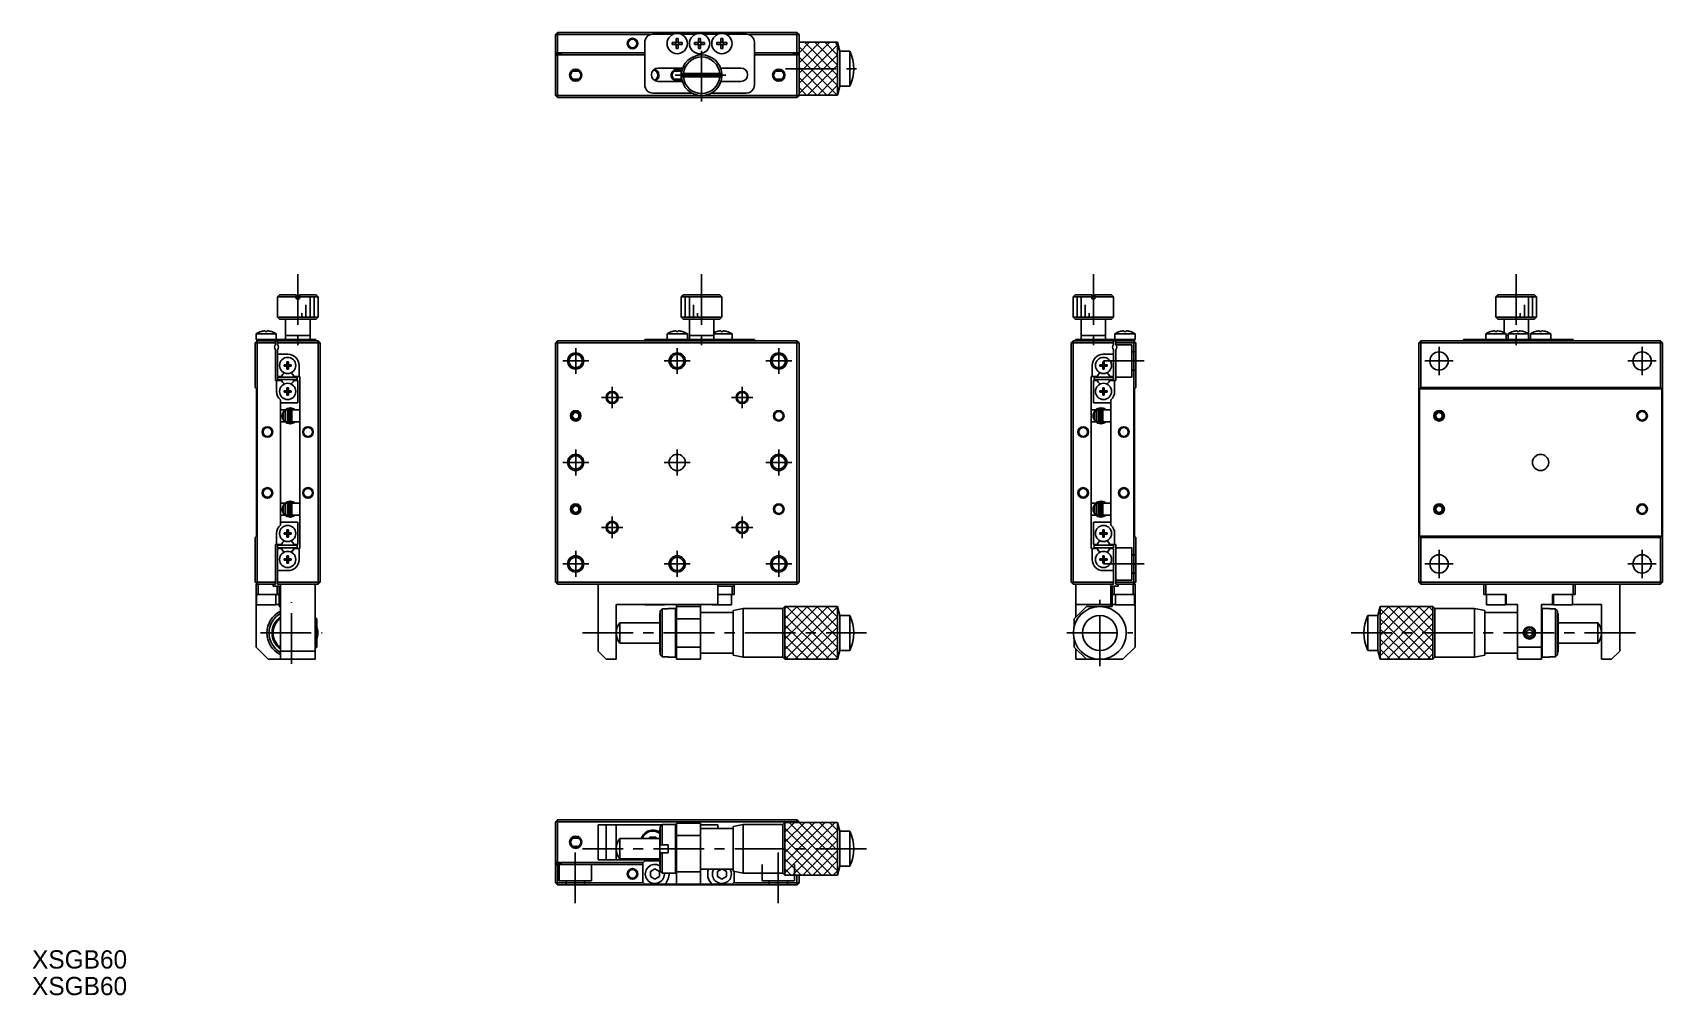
# Model space of a CAD drawing. Extents: x -14 to 387, y 21 to 258.
import ezdxf

# ---------------------------------------------------------------- set-up
doc = ezdxf.new("R2010")
doc.units = 0
doc.header["$LTSCALE"] = 10
doc.linetypes.add('CENTER', pattern=[2, 1.25, -0.25, 0.25, -0.25])
doc.linetypes.add('DASHED', pattern=[3.5, 2, -1.5])
doc.layers.get('0').update_dxf_attribs({"linetype": 'CONTINUOUS'})
doc.layers.add('CENTER', color=1, linetype='CENTER')
doc.styles.get("Standard").update_dxf_attribs({"font": 'FGP教科書体NT-M'})

msp = doc.modelspace()

# ---------------------------------------------------------------- texts
at = {"color": 7}
for p in [(-14.439566, 27.412736), (-14.439566, 20.852427)]:
    msp.add_text('XSGB60', height=4.5, dxfattribs=at).set_placement(p)

# ---------------------------------------------------------------- linework, layer by layer
at = {"color": 7, "linetype": 'CONTINUOUS'}
for p, q in [((114.435242, 257.507786), (114.935242, 258.007786)), ((114.435242, 257.507786), (114.935242, 257.507786)), ((114.435242, 253.007786), (114.435242, 257.507786)), ((114.935242, 257.507786), (114.935242, 258.007786)), ((114.935242, 258.007786), (173.935242, 258.007786)), ((114.935242, 257.507786), (114.935242, 253.007786)), ((137.810742, 257.507786), (114.935242, 257.507786)), ((138.435242, 257.607786), (143.455446, 257.607786)), ((145.415038, 257.607786), (148.955446, 257.607786)), ((150.915038, 257.607786), (154.455446, 257.607786)), ((156.415038, 257.607786), (161.435242, 257.607786)), ((173.935242, 257.507786), (162.059742, 257.507786)), ((173.935242, 257.507786), (173.935242, 258.007786)), ((174.435242, 257.507786), (173.935242, 258.007786)), ((173.935242, 253.007786), (173.935242, 257.507786)), ((173.935242, 257.507786), (174.435242, 257.507786)), ((174.435242, 257.507786), (174.435242, 253.007786)), ((114.435242, 253.007786), (114.935242, 253.007786)), ((114.435242, 252.757786), (114.435242, 253.007786)), ((114.935242, 253.007786), (136.435242, 253.007786)), ((136.435242, 245.107786), (136.435242, 255.607786)), ((143.176653, 255.047786), (143.176653, 255.567786)), ((143.176653, 255.567786), (144.175242, 255.567786)), ((144.175242, 255.047786), (143.176653, 255.047786)), ((143.176653, 255.047786), (144.133867, 255.047786)), ((144.133867, 255.047786), (144.133867, 255.567786)), ((144.175242, 255.047786), (144.133867, 255.047786)), ((144.175242, 256.566375), (144.695242, 256.566375)), ((144.175242, 255.567786), (144.175242, 256.566375)), ((144.175242, 255.609161), (144.695242, 255.609161)), ((144.175242, 254.049196), (144.175242, 255.047786)), ((144.695242, 255.006411), (144.175242, 255.006411)), ((144.695242, 254.049196), (144.175242, 254.049196)), ((144.695242, 256.566375), (144.695242, 255.567786)), ((144.695242, 255.567786), (145.693832, 255.567786)), ((144.695242, 255.047786), (144.695242, 254.049196)), ((145.693832, 255.047786), (144.695242, 255.047786)), ((144.736617, 255.047786), (144.695242, 255.047786)), ((144.736617, 255.567786), (144.736617, 255.047786)), ((145.693832, 255.047786), (144.736617, 255.047786)), ((145.693832, 255.567786), (145.693832, 255.047786)), ((148.676653, 255.047786), (148.676653, 255.567786)), ((148.676653, 255.567786), (149.675242, 255.567786)), ((149.675242, 255.047786), (148.676653, 255.047786)), ((148.676653, 255.047786), (149.633867, 255.047786)), ((149.633867, 255.047786), (149.633867, 255.567786)), ((149.675242, 255.047786), (149.633867, 255.047786)), ((149.675242, 256.566375), (150.195242, 256.566375)), ((149.675242, 255.567786), (149.675242, 256.566375)), ((149.675242, 255.609161), (150.195242, 255.609161)), ((149.675242, 254.049196), (149.675242, 255.047786)), ((150.195242, 255.006411), (149.675242, 255.006411)), ((150.195242, 254.049196), (149.675242, 254.049196)), ((150.195242, 256.566375), (150.195242, 255.567786)), ((150.195242, 255.567786), (151.193832, 255.567786)), ((150.195242, 255.047786), (150.195242, 254.049196)), ((151.193832, 255.047786), (150.195242, 255.047786)), ((150.236617, 255.047786), (150.195242, 255.047786)), ((150.236617, 255.567786), (150.236617, 255.047786)), ((151.193832, 255.047786), (150.236617, 255.047786)), ((151.193832, 255.567786), (151.193832, 255.047786)), ((154.176653, 255.047786), (154.176653, 255.567786)), ((154.176653, 255.567786), (155.175242, 255.567786)), ((155.175242, 255.047786), (154.176653, 255.047786)), ((154.176653, 255.047786), (155.133867, 255.047786)), ((155.133867, 255.047786), (155.133867, 255.567786)), ((155.175242, 255.047786), (155.133867, 255.047786)), ((155.175242, 256.566375), (155.695242, 256.566375)), ((155.175242, 255.567786), (155.175242, 256.566375)), ((155.175242, 255.609161), (155.695242, 255.609161)), ((155.175242, 254.049196), (155.175242, 255.047786)), ((155.695242, 255.006411), (155.175242, 255.006411)), ((155.695242, 254.049196), (155.175242, 254.049196)), ((155.695242, 256.566375), (155.695242, 255.567786)), ((155.695242, 255.567786), (156.693832, 255.567786)), ((155.695242, 255.047786), (155.695242, 254.049196)), ((156.693832, 255.047786), (155.695242, 255.047786)), ((155.736617, 255.047786), (155.695242, 255.047786)), ((155.736617, 255.567786), (155.736617, 255.047786)), ((156.693832, 255.047786), (155.736617, 255.047786)), ((156.693832, 255.567786), (156.693832, 255.047786)), ((163.435242, 255.607786), (163.435242, 245.107786)), ((163.435242, 253.007786), (173.935242, 253.007786)), ((173.935242, 253.007786), (174.435242, 253.007786)), ((183.935249, 255.607785), (174.435242, 255.607785)), ((183.935249, 255.607785), (174.435242, 255.607785)), ((174.435242, 255.607785), (174.435242, 242.607787)), ((174.435242, 253.007786), (174.435242, 252.757786)), ((183.935249, 255.607785), (183.935249, 242.607787)), ((184.524737, 253.407786), (183.935249, 255.607785)), ((183.935249, 242.607787), (183.935249, 255.607785)), ((184.524737, 253.407786), (184.524737, 244.807786)), ((186.935248, 253.407786), (184.524737, 253.407786)), ((186.935248, 253.407786), (186.935248, 244.807786)), ((115.835242, 252.757786), (114.435242, 252.757786)), ((114.435242, 252.757786), (114.435242, 252.507786)), ((114.435242, 242.507786), (114.435242, 252.507786)), ((114.435242, 252.507786), (114.935242, 252.507786)), ((114.935242, 252.507786), (114.935242, 242.507786)), ((136.435242, 252.507786), (114.935242, 252.507786)), ((115.835242, 252.757786), (115.835242, 252.507786)), ((139.735242, 249.257786), (145.751494, 249.257786)), ((155.118991, 249.257786), (160.135242, 249.257786)), ((173.935242, 252.507786), (163.435242, 252.507786)), ((174.435242, 252.757786), (173.035242, 252.757786)), ((173.035242, 252.757786), (173.035242, 252.507786)), ((173.935242, 242.507786), (173.935242, 252.507786)), ((173.935242, 252.507786), (174.435242, 252.507786)), ((174.435242, 252.507786), (174.435242, 252.757786)), ((174.435242, 252.507786), (174.435242, 242.507786)), ((118.890176, 248.521126), (118.747856, 248.551816)), ((118.747856, 246.463755), (118.861715, 246.489835)), ((119.980308, 246.494446), (120.122628, 246.463755)), ((120.122628, 248.551816), (120.008769, 248.525736)), ((145.681559, 245.957786), (139.735242, 245.957786)), ((143.890176, 248.521126), (143.747856, 248.551816)), ((143.747856, 246.463755), (143.861715, 246.489835)), ((144.980308, 246.494446), (145.122628, 246.463755)), ((145.122628, 248.551816), (145.008769, 248.525736)), ((145.953055, 247.907786), (145.451268, 247.907786)), ((145.451268, 247.107786), (145.953055, 247.107786)), ((154.917429, 247.907786), (145.953055, 247.907786)), ((145.953055, 247.107786), (154.917429, 247.107786)), ((155.419216, 247.907786), (154.917429, 247.907786)), ((154.917429, 247.107786), (155.419216, 247.107786)), ((160.135242, 245.957786), (155.188925, 245.957786)), ((168.890176, 248.521126), (168.747856, 248.551816)), ((168.747856, 246.463755), (168.861715, 246.489835)), ((169.980308, 246.494446), (170.122628, 246.463755)), ((170.122628, 248.551816), (170.008769, 248.525736)), ((114.935242, 242.507786), (114.435242, 242.507786)), ((114.935242, 242.007786), (114.435242, 242.507786)), ((114.935242, 242.507786), (150.435242, 242.507786)), ((114.935242, 242.007786), (114.935242, 242.507786)), ((173.935242, 242.007786), (114.935242, 242.007786)), ((148.060374, 243.107786), (138.435242, 243.107786)), ((150.435242, 242.507786), (173.935242, 242.507786)), ((161.435242, 243.107786), (152.810111, 243.107786)), ((173.935242, 242.507786), (173.935242, 242.007786)), ((174.435242, 242.507786), (173.935242, 242.007786)), ((174.435242, 242.507786), (173.935242, 242.507786)), ((174.435242, 242.607787), (183.935249, 242.607787)), ((174.435242, 242.607787), (183.935249, 242.607787)), ((183.935249, 242.607787), (184.524737, 244.807786)), ((184.524737, 244.807786), (186.935248, 244.807786)), ((46.515901, 193.396318), (46.015901, 192.896318)), ((50.615901, 192.896318), (46.015901, 192.896318)), ((46.015901, 192.896318), (46.015901, 187.896318)), ((46.515901, 193.396318), (50.615901, 193.396318)), ((50.615901, 193.396318), (50.615901, 192.896318)), ((50.615901, 192.896318), (50.615901, 192.396318)), ((51.415901, 193.396318), (55.515901, 193.396318)), ((51.415901, 192.896318), (51.415901, 193.396318)), ((56.015901, 192.896318), (51.415901, 192.896318)), ((51.415901, 192.396318), (51.415901, 192.896318)), ((56.015901, 192.896318), (55.515901, 193.396318)), ((56.015901, 187.896318), (56.015901, 192.896318)), ((145.451268, 192.896318), (145.953055, 193.396318)), ((155.419216, 192.896318), (145.451268, 192.896318)), ((145.451268, 192.396318), (145.451268, 192.896318)), ((145.953055, 193.396318), (154.917429, 193.396318)), ((154.917429, 193.396318), (155.419216, 192.896318)), ((155.419216, 192.896318), (155.419216, 192.396318)), ((242.412942, 193.396318), (241.912942, 192.896318)), ((246.512942, 192.896318), (241.912942, 192.896318)), ((241.912942, 192.896318), (241.912942, 187.896318)), ((242.412942, 193.396318), (246.512942, 193.396318)), ((246.512942, 193.396318), (246.512942, 192.896318)), ((246.512942, 192.896318), (246.512942, 192.396318)), ((247.312942, 193.396318), (251.412942, 193.396318)), ((247.312942, 192.896318), (247.312942, 193.396318)), ((251.912942, 192.896318), (247.312942, 192.896318)), ((247.312942, 192.396318), (247.312942, 192.896318)), ((251.912942, 192.896318), (251.412942, 193.396318)), ((251.912942, 187.896318), (251.912942, 192.896318)), ((346.064036, 192.896318), (346.565824, 193.396318)), ((346.064036, 192.396318), (346.064036, 192.896318)), ((356.031985, 192.896318), (346.064036, 192.896318)), ((346.565824, 193.396318), (355.530198, 193.396318)), ((355.530198, 193.396318), (356.031985, 192.896318)), ((356.031985, 192.896318), (356.031985, 192.396318)), ((50.615901, 192.396318), (51.415901, 192.396318)), ((145.435242, 192.396318), (145.451268, 192.396318)), ((145.435242, 192.396318), (145.435242, 187.896318)), ((155.419216, 192.396318), (155.435242, 192.396318)), ((155.435242, 187.896318), (155.435242, 192.396318)), ((246.512942, 192.396318), (247.312942, 192.396318)), ((346.048011, 192.396318), (346.064036, 192.396318)), ((346.048011, 192.396318), (346.048011, 187.896318)), ((356.031985, 192.396318), (356.048011, 192.396318)), ((356.048011, 187.896318), (356.048011, 192.396318)), ((46.015901, 187.896318), (56.015901, 187.896318)), ((46.015901, 187.896318), (46.515901, 187.396318)), ((55.515901, 187.396318), (46.515901, 187.396318)), ((48.015901, 187.396318), (48.015901, 183.396318)), ((54.015901, 183.396318), (54.015901, 187.396318)), ((55.515901, 187.396318), (56.015901, 187.896318)), ((145.435242, 187.896318), (155.435242, 187.896318)), ((145.435242, 187.896318), (145.935242, 187.396318)), ((154.935242, 187.396318), (145.935242, 187.396318)), ((147.435242, 187.396318), (147.435242, 183.396318)), ((153.435242, 183.396318), (153.435242, 187.396318)), ((154.935242, 187.396318), (155.435242, 187.896318)), ((241.912942, 187.896318), (246.912942, 187.896318)), ((241.912942, 187.896318), (242.412942, 187.396318)), ((246.912942, 187.396318), (242.412942, 187.396318)), ((243.912942, 187.396318), (243.912942, 183.396318)), ((246.912942, 187.896318), (251.912942, 187.896318)), ((251.412942, 187.396318), (246.912942, 187.396318)), ((249.912942, 183.396318), (249.912942, 187.396318)), ((251.412942, 187.396318), (251.912942, 187.896318)), ((346.048011, 187.896318), (356.048011, 187.896318)), ((346.048011, 187.896318), (346.548011, 187.396318)), ((355.548011, 187.396318), (346.548011, 187.396318)), ((348.048011, 187.396318), (348.048011, 184.077447)), ((354.048011, 183.787975), (354.048011, 187.396318)), ((355.548011, 187.396318), (356.048011, 187.896318)), ((41.015901, 182.096318), (40.515901, 181.596318)), ((41.015901, 181.596318), (40.515901, 181.596318)), ((40.515901, 170.596318), (40.515901, 181.596318)), ((40.715901, 183.787975), (45.715901, 183.787975)), ((40.715901, 183.787975), (40.715901, 182.396318)), ((40.715901, 182.396318), (40.915901, 182.396318)), ((40.915901, 182.096318), (40.915901, 182.396318)), ((40.915901, 182.396318), (42.915901, 182.396318)), ((41.015901, 182.096318), (40.915901, 182.096318)), ((41.015901, 181.596318), (41.015901, 182.096318)), ((41.015901, 182.096318), (45.515901, 182.096318)), ((41.015901, 181.596318), (41.015901, 122.596318)), ((45.515901, 181.596318), (41.015901, 181.596318)), ((41.957311, 184.358898), (41.953968, 184.365753)), ((44.290901, 182.396318), (42.915901, 182.396318)), ((42.955901, 184.358898), (42.955901, 184.53127)), ((43.475901, 184.358898), (42.955901, 184.358898)), ((43.475901, 184.53127), (43.475901, 184.358898)), ((53.415901, 182.396318), (44.290901, 182.396318)), ((44.477834, 184.365753), (44.47449, 184.358898)), ((45.515901, 182.096318), (46.015901, 182.096318)), ((45.515901, 181.596318), (45.515901, 182.096318)), ((45.515901, 181.157756), (45.515901, 181.596318)), ((45.715901, 182.396318), (45.715901, 183.787975)), ((46.015901, 182.096318), (56.015901, 182.096318)), ((46.015901, 181.596318), (46.015901, 182.096318)), ((56.015901, 181.596318), (46.015901, 181.596318)), ((46.015901, 181.596318), (46.015901, 181.157756)), ((48.015901, 183.396318), (54.015901, 183.396318)), ((54.015901, 183.396318), (48.015901, 183.396318)), ((48.015901, 183.396318), (48.015901, 182.396318)), ((53.415901, 182.396318), (55.415901, 182.396318)), ((54.015901, 182.396318), (54.015901, 183.396318)), ((55.415901, 182.396318), (55.415901, 182.096318)), ((56.015901, 182.096318), (56.015901, 181.596318)), ((56.515901, 181.596318), (56.015901, 182.096318)), ((56.015901, 122.596318), (56.015901, 181.596318)), ((56.515901, 181.596318), (56.015901, 181.596318)), ((56.515901, 181.596318), (56.515901, 122.596318)), ((114.935242, 182.096318), (114.435242, 181.596318)), ((114.935242, 181.596318), (114.435242, 181.596318)), ((114.435242, 122.596318), (114.435242, 181.596318)), ((114.935242, 181.596318), (114.935242, 182.096318)), ((114.935242, 182.096318), (173.935242, 182.096318)), ((173.935242, 181.596318), (114.935242, 181.596318)), ((114.935242, 181.596318), (114.935242, 122.596318)), ((136.435242, 182.096318), (136.435242, 182.396318)), ((136.435242, 182.396318), (138.435242, 182.396318)), ((143.360242, 182.396318), (138.435242, 182.396318)), ((141.935242, 183.787975), (146.935242, 183.787975)), ((141.935242, 183.787975), (141.935242, 182.396318)), ((143.176653, 184.358898), (143.173309, 184.365753)), ((143.176653, 184.358898), (143.173309, 184.365753)), ((145.510242, 182.396318), (143.360242, 182.396318)), ((144.175242, 184.358898), (144.175242, 184.53127)), ((144.695242, 184.358898), (144.175242, 184.358898)), ((144.695242, 184.53127), (144.695242, 184.358898)), ((148.860242, 182.396318), (145.510242, 182.396318)), ((145.697175, 184.365753), (145.693832, 184.358898)), ((145.697175, 184.365753), (145.693832, 184.358898)), ((146.935242, 182.396318), (146.935242, 183.787975)), ((147.435242, 183.396318), (153.435242, 183.396318)), ((150.435242, 183.396318), (147.435242, 183.396318)), ((147.435242, 183.396318), (147.435242, 182.396318)), ((151.010242, 182.396318), (148.860242, 182.396318)), ((153.435242, 183.396318), (150.435242, 183.396318)), ((154.360242, 182.396318), (151.010242, 182.396318)), ((153.435242, 183.787975), (157.935242, 183.787975)), ((153.435242, 182.396318), (153.435242, 183.396318)), ((154.176653, 184.358898), (154.173309, 184.365753)), ((154.176653, 184.358898), (154.173309, 184.365753)), ((156.510242, 182.396318), (154.360242, 182.396318)), ((155.175242, 184.358898), (155.175242, 184.53127)), ((155.695242, 184.358898), (155.175242, 184.358898)), ((155.695242, 184.53127), (155.695242, 184.358898)), ((161.435242, 182.396318), (156.510242, 182.396318)), ((156.697175, 184.365753), (156.693832, 184.358898)), ((156.697175, 184.365753), (156.693832, 184.358898)), ((157.935242, 182.396318), (157.935242, 183.787975)), ((161.435242, 182.396318), (163.435242, 182.396318)), ((163.435242, 182.396318), (163.435242, 182.096318)), ((173.935242, 182.096318), (173.935242, 181.596318)), ((174.435242, 181.596318), (173.935242, 182.096318)), ((174.435242, 181.596318), (173.935242, 181.596318)), ((173.935242, 122.596318), (173.935242, 181.596318)), ((174.435242, 181.596318), (174.435242, 122.596318)), ((241.912942, 182.096318), (241.412942, 181.596318)), ((241.912942, 181.596318), (241.412942, 181.596318)), ((241.412942, 122.596318), (241.412942, 181.596318)), ((241.912942, 181.596318), (241.912942, 182.096318)), ((241.912942, 182.096318), (251.912942, 182.096318)), ((241.912942, 181.596318), (241.912942, 122.596318)), ((251.912942, 181.596318), (241.912942, 181.596318)), ((242.512942, 182.096318), (242.512942, 182.396318)), ((242.512942, 182.396318), (244.512942, 182.396318)), ((243.912942, 183.396318), (246.912942, 183.396318)), ((249.912942, 183.396318), (243.912942, 183.396318)), ((243.912942, 183.396318), (243.912942, 182.396318)), ((253.637942, 182.396318), (244.512942, 182.396318)), ((246.912942, 183.396318), (249.912942, 183.396318)), ((249.912942, 182.396318), (249.912942, 183.396318)), ((251.912942, 182.096318), (252.412942, 182.096318)), ((251.912942, 182.096318), (251.912942, 181.596318)), ((251.912942, 181.157756), (251.912942, 181.596318)), ((252.212942, 183.787975), (257.212942, 183.787975)), ((252.212942, 183.787975), (252.212942, 182.396318)), ((252.412942, 182.096318), (256.912942, 182.096318)), ((252.412942, 182.096318), (252.412942, 181.596318)), ((256.912942, 181.596318), (252.412942, 181.596318)), ((252.412942, 181.596318), (252.412942, 181.157756)), ((253.454353, 184.358898), (253.451009, 184.365753)), ((255.012942, 182.396318), (253.637942, 182.396318)), ((254.452942, 184.358898), (254.452942, 184.53127)), ((254.972942, 184.358898), (254.452942, 184.358898)), ((254.972942, 184.53127), (254.972942, 184.358898)), ((255.012942, 182.396318), (257.012942, 182.396318)), ((255.974875, 184.365753), (255.971532, 184.358898)), ((257.012942, 182.096318), (256.912942, 182.096318)), ((256.912942, 182.096318), (256.912942, 181.596318)), ((256.912942, 182.096318), (257.412942, 181.596318)), ((256.912942, 122.596318), (256.912942, 181.596318)), ((256.912942, 181.596318), (257.412942, 181.596318)), ((257.012942, 182.396318), (257.012942, 182.096318)), ((257.012942, 182.396318), (257.212942, 182.396318)), ((257.212942, 182.396318), (257.212942, 183.787975)), ((257.412942, 181.596318), (257.412942, 170.596318)), ((327.548011, 182.096318), (327.048011, 181.596318)), ((327.048011, 122.596318), (327.048011, 181.596318)), ((327.048011, 181.596318), (327.548011, 181.596318)), ((327.548011, 182.096318), (327.548011, 181.596318)), ((327.548011, 182.096318), (339.423511, 182.096318)), ((327.548011, 181.596318), (327.548011, 170.596318)), ((386.548011, 181.596318), (327.548011, 181.596318)), ((338.048011, 182.096318), (338.048011, 182.396318)), ((338.048011, 182.396318), (340.048011, 182.396318)), ((340.048011, 182.096318), (339.423511, 182.096318)), ((344.973011, 182.396318), (340.048011, 182.396318)), ((340.048011, 182.096318), (363.048011, 182.096318)), ((343.548011, 183.787975), (346.048011, 183.787975)), ((343.548011, 183.787975), (343.548011, 182.396318)), ((344.789421, 184.358898), (344.786078, 184.365753)), ((345.068215, 182.396318), (344.973011, 182.396318)), ((345.068215, 182.396318), (346.048011, 182.396318)), ((345.788011, 184.358898), (345.788011, 184.53127)), ((346.308011, 184.358898), (345.788011, 184.358898)), ((346.048011, 183.787975), (348.548011, 183.787975)), ((346.048011, 182.396318), (347.027807, 182.396318)), ((346.308011, 184.53127), (346.308011, 184.358898)), ((347.123011, 182.396318), (347.027807, 182.396318)), ((350.473011, 182.396318), (347.123011, 182.396318)), ((347.309944, 184.365753), (347.3066, 184.358898)), ((348.548011, 182.396318), (348.548011, 183.787975)), ((348.548011, 183.396318), (349.048011, 183.396318)), ((349.048011, 183.396318), (348.548011, 183.396318)), ((349.048011, 183.787975), (351.548011, 183.787975)), ((349.048011, 183.787975), (349.048011, 182.396318)), ((350.289421, 184.358898), (350.286078, 184.365753)), ((350.568215, 182.396318), (350.473011, 182.396318)), ((350.568215, 182.396318), (351.548011, 182.396318)), ((351.288011, 184.358898), (351.288011, 184.53127)), ((351.808011, 184.358898), (351.288011, 184.358898)), ((351.548011, 183.787975), (354.048011, 183.787975)), ((351.548011, 182.396318), (352.527807, 182.396318)), ((351.808011, 184.53127), (351.808011, 184.358898)), ((352.623011, 182.396318), (352.527807, 182.396318)), ((355.973011, 182.396318), (352.623011, 182.396318)), ((352.809944, 184.365753), (352.8066, 184.358898)), ((354.048011, 182.396318), (354.048011, 183.787975)), ((354.548011, 183.787975), (357.048011, 183.787975)), ((354.548011, 183.787975), (354.548011, 182.396318)), ((355.789421, 184.358898), (355.786078, 184.365753)), ((356.068215, 182.396318), (355.973011, 182.396318)), ((356.068215, 182.396318), (357.048011, 182.396318)), ((356.788011, 184.358898), (356.788011, 184.53127)), ((357.308011, 184.358898), (356.788011, 184.358898)), ((357.048011, 183.787975), (359.548011, 183.787975)), ((357.048011, 182.396318), (358.027807, 182.396318)), ((357.308011, 184.53127), (357.308011, 184.358898)), ((358.123011, 182.396318), (358.027807, 182.396318)), ((363.048011, 182.396318), (358.123011, 182.396318)), ((358.309944, 184.365753), (358.3066, 184.358898)), ((359.548011, 182.396318), (359.548011, 183.787975)), ((363.048011, 182.396318), (365.048011, 182.396318)), ((363.67251, 182.096318), (363.048011, 182.096318)), ((363.67251, 182.096318), (386.548011, 182.096318)), ((365.048011, 182.396318), (365.048011, 182.096318)), ((386.548011, 182.096318), (386.548011, 181.596318)), ((387.048011, 181.596318), (386.548011, 182.096318)), ((386.548011, 170.596318), (386.548011, 181.596318)), ((387.048011, 181.596318), (386.548011, 181.596318)), ((387.048011, 181.596318), (387.048011, 122.596318)), ((45.515901, 172.296318), (45.515901, 179.83488)), ((46.015901, 179.83488), (46.015901, 178.746318)), ((46.015901, 178.746318), (48.565901, 178.746318)), ((46.015901, 173.296318), (46.015901, 178.746318)), ((48.335901, 176.882679), (48.695901, 176.882679)), ((48.335901, 176.176318), (48.335901, 176.882679)), ((48.695901, 176.882679), (48.695901, 176.176318)), ((249.232942, 176.882679), (249.592942, 176.882679)), ((249.232942, 176.176318), (249.232942, 176.882679)), ((251.912942, 178.746318), (249.362942, 178.746318)), ((249.592942, 176.882679), (249.592942, 176.176318)), ((251.912942, 178.746318), (251.912942, 179.83488)), ((251.912942, 173.296318), (251.912942, 178.746318)), ((252.412942, 179.83488), (252.412942, 172.296318)), ((46.015901, 173.296318), (46.965095, 173.296318)), ((50.815901, 173.096318), (46.015901, 173.096318)), ((46.015901, 173.096318), (46.015901, 172.496318)), ((46.965095, 173.296318), (47.115261, 173.556413)), ((47.629539, 176.176318), (48.335901, 176.176318)), ((47.629539, 175.816318), (47.629539, 176.176318)), ((48.335901, 175.816318), (47.629539, 175.816318)), ((48.346273, 176.165946), (48.335901, 176.176318)), ((48.346273, 175.82669), (48.335901, 175.816318)), ((48.335901, 175.109956), (48.335901, 175.816318)), ((48.695901, 175.109956), (48.335901, 175.109956)), ((48.346273, 176.165946), (48.685529, 176.165946)), ((48.346273, 175.82669), (48.346273, 176.165946)), ((48.685529, 175.82669), (48.346273, 175.82669)), ((48.685529, 176.165946), (48.695901, 176.176318)), ((48.685529, 176.165946), (48.685529, 175.82669)), ((48.685529, 175.82669), (48.695901, 175.816318)), ((48.695901, 176.176318), (49.402262, 176.176318)), ((49.402262, 175.816318), (48.695901, 175.816318)), ((48.695901, 175.816318), (48.695901, 175.109956)), ((49.402262, 176.176318), (49.402262, 175.816318)), ((49.91654, 173.556413), (50.066706, 173.296318)), ((50.066706, 173.296318), (51.315901, 173.296318)), ((50.815901, 173.096318), (50.815901, 172.496318)), ((51.315901, 175.996318), (51.315901, 173.296318)), ((51.515901, 173.296318), (51.315901, 173.296318)), ((51.515901, 173.296318), (51.515901, 130.896318)), ((246.412942, 173.296318), (246.612942, 173.296318)), ((246.412942, 130.896318), (246.412942, 173.296318)), ((246.612942, 175.996318), (246.612942, 173.296318)), ((247.862137, 173.296318), (246.612942, 173.296318)), ((247.112942, 173.096318), (247.112942, 172.496318)), ((251.912942, 173.096318), (247.112942, 173.096318)), ((247.862137, 173.296318), (248.012303, 173.556413)), ((248.526581, 175.816318), (248.526581, 176.176318)), ((248.526581, 176.176318), (249.232942, 176.176318)), ((249.232942, 175.816318), (248.526581, 175.816318)), ((249.243314, 176.165946), (249.232942, 176.176318)), ((249.243314, 175.82669), (249.232942, 175.816318)), ((249.232942, 175.109956), (249.232942, 175.816318)), ((249.592942, 175.109956), (249.232942, 175.109956)), ((249.243314, 176.165946), (249.58257, 176.165946)), ((249.243314, 175.82669), (249.243314, 176.165946)), ((249.58257, 175.82669), (249.243314, 175.82669)), ((249.58257, 176.165946), (249.592942, 176.176318)), ((249.58257, 176.165946), (249.58257, 175.82669)), ((249.58257, 175.82669), (249.592942, 175.816318)), ((249.592942, 176.176318), (250.299304, 176.176318)), ((249.592942, 175.816318), (249.592942, 175.109956)), ((250.299304, 175.816318), (249.592942, 175.816318)), ((250.299304, 176.176318), (250.299304, 175.816318)), ((250.813582, 173.556413), (250.963748, 173.296318)), ((251.912942, 173.296318), (250.963748, 173.296318)), ((251.912942, 173.096318), (251.912942, 172.496318)), ((40.515901, 170.596318), (40.865901, 170.246318)), ((40.865901, 170.246318), (40.865901, 133.946318)), ((45.765901, 172.296318), (45.515901, 172.296318)), ((45.765901, 169.596318), (45.765901, 172.296318)), ((45.765901, 172.296318), (46.965095, 172.296318)), ((46.015901, 172.496318), (50.815901, 172.496318)), ((47.115261, 172.036223), (46.965095, 172.296318)), ((47.629539, 169.776318), (48.335901, 169.776318)), ((47.629539, 169.416318), (47.629539, 169.776318)), ((48.335901, 169.416318), (47.629539, 169.416318)), ((48.335901, 170.482679), (48.695901, 170.482679)), ((48.335901, 169.776318), (48.335901, 170.482679)), ((48.346273, 169.765946), (48.335901, 169.776318)), ((48.346273, 169.42669), (48.335901, 169.416318)), ((48.335901, 168.709956), (48.335901, 169.416318)), ((48.695901, 168.709956), (48.335901, 168.709956)), ((48.346273, 169.765946), (48.685529, 169.765946)), ((48.346273, 169.42669), (48.346273, 169.765946)), ((48.685529, 169.42669), (48.346273, 169.42669)), ((48.685529, 169.765946), (48.695901, 169.776318)), ((48.685529, 169.765946), (48.685529, 169.42669)), ((48.685529, 169.42669), (48.695901, 169.416318)), ((48.695901, 170.482679), (48.695901, 169.776318)), ((48.695901, 169.776318), (49.402262, 169.776318)), ((49.402262, 169.416318), (48.695901, 169.416318)), ((48.695901, 169.416318), (48.695901, 168.709956)), ((49.402262, 169.776318), (49.402262, 169.416318)), ((50.066706, 172.296318), (49.91654, 172.036223)), ((50.066706, 172.296318), (51.015901, 172.296318)), ((51.015901, 172.296318), (51.015901, 166.796318)), ((246.912942, 166.796318), (246.912942, 172.296318)), ((247.862137, 172.296318), (246.912942, 172.296318)), ((247.112942, 172.496318), (251.912942, 172.496318)), ((247.862137, 172.296318), (248.012303, 172.036223)), ((248.526581, 169.416318), (248.526581, 169.776318)), ((248.526581, 169.776318), (249.232942, 169.776318)), ((249.232942, 169.416318), (248.526581, 169.416318)), ((249.232942, 170.482679), (249.592942, 170.482679)), ((249.232942, 169.776318), (249.232942, 170.482679)), ((249.243314, 169.765946), (249.232942, 169.776318)), ((249.243314, 169.42669), (249.232942, 169.416318)), ((249.232942, 168.709956), (249.232942, 169.416318)), ((249.592942, 168.709956), (249.232942, 168.709956)), ((249.243314, 169.765946), (249.58257, 169.765946)), ((249.243314, 169.42669), (249.243314, 169.765946)), ((249.58257, 169.42669), (249.243314, 169.42669)), ((249.58257, 169.765946), (249.592942, 169.776318)), ((249.58257, 169.765946), (249.58257, 169.42669)), ((249.58257, 169.42669), (249.592942, 169.416318)), ((249.592942, 170.482679), (249.592942, 169.776318)), ((249.592942, 169.776318), (250.299304, 169.776318)), ((249.592942, 169.416318), (249.592942, 168.709956)), ((250.299304, 169.416318), (249.592942, 169.416318)), ((250.299304, 169.776318), (250.299304, 169.416318)), ((250.813582, 172.036223), (250.963748, 172.296318)), ((252.162942, 172.296318), (250.963748, 172.296318)), ((252.162942, 172.296318), (252.162942, 169.596318)), ((252.412942, 172.296318), (252.162942, 172.296318)), ((257.062942, 170.246318), (257.412942, 170.596318)), ((257.062942, 133.946318), (257.062942, 170.246318)), ((327.198011, 170.246318), (327.548011, 170.596318)), ((327.198011, 133.946318), (327.198011, 170.246318)), ((327.198011, 170.246318), (386.898011, 170.246318)), ((327.548011, 170.596318), (386.548011, 170.596318)), ((386.548011, 170.596318), (386.898011, 170.246318)), ((386.898011, 170.246318), (386.898011, 133.946318)), ((46.715901, 164.671318), (46.715901, 167.517255)), ((46.715901, 166.796318), (51.015901, 166.796318)), ((47.879656, 165.096318), (46.715901, 165.096318)), ((46.715901, 162.521318), (46.715901, 164.671318)), ((47.515901, 164.512833), (48.015901, 165.042001)), ((48.015901, 165.096318), (48.015901, 165.042001)), ((48.515901, 165.096318), (48.015901, 165.096318)), ((48.015901, 165.042001), (48.015901, 162.150634)), ((48.351814, 165.383899), (48.333823, 165.376099)), ((48.346062, 165.380537), (48.342713, 165.37998)), ((48.408256, 165.406139), (48.35137, 165.384758)), ((48.504606, 165.026123), (48.51915, 165.031889)), ((48.515743, 165.031527), (48.920858, 165.140007)), ((48.515901, 162.096318), (48.515901, 165.096318)), ((48.920901, 164.596318), (48.515901, 164.596318)), ((48.51915, 165.031889), (48.533412, 165.036705)), ((48.533412, 165.036705), (48.547904, 165.04079)), ((48.547904, 165.04079), (48.562591, 165.044133)), ((48.562591, 165.044133), (48.577432, 165.046724)), ((48.577432, 165.046724), (48.592391, 165.048554)), ((48.592391, 165.048554), (48.607427, 165.049618)), ((48.607427, 165.049618), (48.622501, 165.049912)), ((48.622501, 165.049912), (48.637573, 165.049436)), ((48.637573, 165.049436), (48.652603, 165.048189)), ((48.652603, 165.048189), (48.667551, 165.046176)), ((48.667551, 165.046176), (48.682378, 165.043403)), ((48.682378, 165.043403), (48.697044, 165.039877)), ((48.697044, 165.039877), (48.711511, 165.035609)), ((48.711511, 165.035609), (48.725742, 165.030611)), ((48.715901, 164.596318), (48.715901, 165.034502)), ((48.715901, 164.596318), (48.715901, 165.034501)), ((48.725742, 165.030611), (48.7397, 165.024897)), ((48.7397, 165.024897), (48.753349, 165.018485)), ((48.753349, 165.018485), (48.766655, 165.011391)), ((48.766655, 165.011391), (48.779583, 165.003637)), ((48.779583, 165.003637), (48.792104, 164.995244)), ((48.792104, 164.995244), (48.804185, 164.986234)), ((48.804185, 164.986234), (48.815798, 164.976633)), ((48.815798, 164.976633), (48.826915, 164.966467)), ((48.826915, 164.966467), (48.837509, 164.955762)), ((48.837509, 164.955762), (48.847558, 164.944546)), ((48.847558, 164.944546), (48.857036, 164.932849)), ((48.857036, 164.932849), (48.865924, 164.920701)), ((48.865924, 164.920701), (48.874201, 164.908132)), ((48.874201, 164.908132), (48.881849, 164.895174)), ((48.881849, 164.895174), (48.888851, 164.88186)), ((48.888851, 164.88186), (48.895192, 164.868221)), ((48.895192, 164.868221), (48.900858, 164.854292)), ((48.900858, 164.854292), (48.905838, 164.840105)), ((48.905838, 164.840105), (48.910121, 164.825695)), ((48.910121, 164.825695), (48.913698, 164.811097)), ((48.913698, 164.811097), (48.916563, 164.796345)), ((48.916563, 164.796345), (48.918708, 164.781473)), ((48.918708, 164.781473), (48.920129, 164.766518)), ((48.920129, 164.766518), (48.920825, 164.751513)), ((48.920825, 164.751513), (48.920901, 164.744818)), ((48.920901, 165.346318), (48.920901, 161.846318)), ((49.310901, 161.846318), (49.310901, 165.346318)), ((49.515901, 164.596318), (49.310901, 164.596318)), ((49.310957, 165.139684), (49.516147, 165.099686)), ((49.515901, 165.096318), (49.515901, 162.096318)), ((51.515901, 165.096318), (49.515901, 165.096318)), ((49.516147, 165.099686), (49.528334, 165.096404)), ((247.576373, 165.096318), (246.412942, 165.096318)), ((251.212942, 166.796318), (246.912942, 166.796318)), ((247.212942, 164.516418), (247.712942, 165.045564)), ((247.576884, 165.096318), (247.576768, 165.096318)), ((248.212942, 165.096318), (247.712942, 165.096318)), ((247.712942, 165.096318), (247.712942, 165.045564)), ((247.712942, 165.045564), (247.712942, 162.154316)), ((248.212788, 165.031537), (248.617919, 165.14)), ((248.212942, 162.096318), (248.212942, 165.096318)), ((248.212942, 164.596318), (248.212942, 165.096256)), ((248.212942, 162.596318), (248.212942, 164.596318)), ((248.617942, 164.596318), (248.212942, 164.596318)), ((248.212942, 164.596318), (248.212942, 162.596318)), ((248.401457, 165.096318), (248.40127, 165.096318)), ((248.401585, 165.096318), (248.401457, 165.096318)), ((248.401899, 165.096318), (248.401792, 165.096318)), ((248.402459, 165.096318), (248.402024, 165.096318)), ((248.412942, 165.096318), (248.402543, 165.096318)), ((248.412942, 164.596318), (248.412942, 165.096318)), ((248.617942, 165.346318), (248.617942, 161.846318)), ((249.527994, 165.404013), (248.840531, 165.539973)), ((249.014053, 165.373635), (249.006395, 165.369943)), ((249.007942, 161.846318), (249.007942, 165.346318)), ((249.007942, 164.744818), (249.008276, 164.759044)), ((249.212942, 164.596318), (249.007942, 164.596318)), ((249.008276, 164.759044), (249.009336, 164.774024)), ((249.009336, 164.774024), (249.01112, 164.788933)), ((249.01112, 164.788933), (249.013623, 164.803737)), ((249.013623, 164.803737), (249.01684, 164.8184)), ((249.0454, 165.387562), (249.014053, 165.373635)), ((249.01684, 164.8184), (249.020765, 164.832888)), ((249.020765, 164.832888), (249.025387, 164.847168)), ((249.025387, 164.847168), (249.030698, 164.861204)), ((249.030698, 164.861204), (249.036686, 164.874965)), ((249.036686, 164.874965), (249.043337, 164.888417)), ((249.043337, 164.888417), (249.050637, 164.901527)), ((249.077391, 165.399905), (249.0454, 165.387562)), ((249.050637, 164.901527), (249.05857, 164.914265)), ((249.05857, 164.914265), (249.067118, 164.926598)), ((249.067118, 164.926598), (249.076264, 164.938497)), ((249.076264, 164.938497), (249.085985, 164.949931)), ((249.109946, 165.410631), (249.077391, 165.399905)), ((249.085985, 164.949931), (249.096261, 164.960873)), ((249.096261, 164.960873), (249.107068, 164.971294)), ((249.107068, 164.971294), (249.118381, 164.981166)), ((249.142986, 165.419717), (249.109946, 165.410631)), ((249.118381, 164.981166), (249.130174, 164.990465)), ((249.130174, 164.990465), (249.14242, 164.999165)), ((249.14242, 164.999165), (249.155089, 165.007243)), ((249.17643, 165.427139), (249.142986, 165.419717)), ((249.155089, 165.007243), (249.168152, 165.014677)), ((249.168152, 165.014677), (249.181576, 165.021447)), ((249.210196, 165.432881), (249.17643, 165.427139)), ((249.181576, 165.021447), (249.195329, 165.027532)), ((249.195329, 165.027532), (249.209376, 165.032915)), ((249.209376, 165.032915), (249.212921, 165.034147)), ((249.244202, 165.436928), (249.210196, 165.432881)), ((251.212942, 165.096318), (249.212942, 165.096318)), ((249.212942, 165.096318), (249.212942, 162.096318)), ((249.278365, 165.439271), (249.244202, 165.436928)), ((249.312601, 165.439903), (249.278365, 165.439271)), ((249.346827, 165.438823), (249.312601, 165.439903)), ((249.380959, 165.436034), (249.346827, 165.438823)), ((249.414914, 165.431542), (249.380959, 165.436034)), ((249.448608, 165.425356), (249.414914, 165.431542)), ((249.48196, 165.417493), (249.448608, 165.425356)), ((249.483604, 165.107958), (249.477455, 165.096318)), ((249.514887, 165.407971), (249.48196, 165.417493)), ((249.489862, 165.12021), (249.483604, 165.107958)), ((249.587194, 165.378601), (249.487984, 165.096293)), ((249.496189, 165.132998), (249.489862, 165.12021)), ((249.502545, 165.146241), (249.496189, 165.132998)), ((249.508891, 165.159856), (249.502545, 165.146241)), ((249.515186, 165.173757), (249.508891, 165.159856)), ((249.547307, 165.396812), (249.514887, 165.407971)), ((249.521391, 165.187857), (249.515186, 165.173757)), ((249.527467, 165.202067), (249.521391, 165.187857)), ((249.533376, 165.216299), (249.527467, 165.202067)), ((249.539081, 165.230463), (249.533376, 165.216299)), ((249.544545, 165.244469), (249.539081, 165.230463)), ((249.549735, 165.25823), (249.544545, 165.244469)), ((249.577473, 165.384758), (249.547307, 165.396812)), ((249.554618, 165.27166), (249.549735, 165.25823)), ((249.559164, 165.284674), (249.554618, 165.27166)), ((249.563343, 165.297189), (249.559164, 165.284674)), ((249.567129, 165.309129), (249.563343, 165.297189)), ((249.570499, 165.320417), (249.567129, 165.309129)), ((249.573432, 165.330983), (249.570499, 165.320417)), ((249.575909, 165.340761), (249.573432, 165.330983)), ((249.577914, 165.349688), (249.575909, 165.340761)), ((249.576123, 165.385043), (249.578082, 165.384421)), ((250.048973, 165.09644), (249.577029, 165.383899)), ((249.579436, 165.357709), (249.577914, 165.349688)), ((249.578082, 165.384421), (249.579556, 165.382676)), ((249.580463, 165.364774), (249.579436, 165.357709)), ((249.579556, 165.382676), (249.580536, 165.379817)), ((249.580991, 165.370838), (249.580463, 165.364774)), ((249.580536, 165.379817), (249.581015, 165.375863)), ((249.581015, 165.375863), (249.580991, 165.370838)), ((249.58613, 165.37998), (249.587194, 165.378601)), ((251.212942, 167.517255), (251.212942, 164.671318)), ((251.212942, 164.671318), (251.212942, 162.521318)), ((46.715901, 141.671318), (46.715901, 162.521318)), ((46.715901, 162.096318), (47.879285, 162.096318)), ((47.515901, 162.679803), (47.515901, 164.512833)), ((48.015901, 162.150634), (47.515901, 162.679803)), ((48.015901, 162.150634), (48.015901, 162.096318)), ((48.015901, 162.096318), (48.515901, 162.096318)), ((48.322209, 161.821688), (48.342042, 161.812958)), ((48.342504, 161.812699), (48.410205, 162.036117)), ((48.347984, 161.823865), (48.34778, 161.818321)), ((48.34778, 161.818321), (48.348109, 161.813899)), ((48.348721, 161.830497), (48.347984, 161.823865)), ((48.348109, 161.813899), (48.348601, 161.811668)), ((48.348601, 161.811668), (48.350641, 161.808301)), ((48.349985, 161.83817), (48.348721, 161.830497)), ((48.351767, 161.846835), (48.349985, 161.83817)), ((48.350641, 161.808301), (48.35137, 161.807878)), ((48.35137, 161.807878), (48.381537, 161.795824)), ((48.354057, 161.856434), (48.351767, 161.846835)), ((48.356839, 161.866902), (48.354057, 161.856434)), ((48.360093, 161.87817), (48.356839, 161.866902)), ((48.3638, 161.890164), (48.360093, 161.87817)), ((48.367933, 161.902803), (48.3638, 161.890164)), ((48.372466, 161.916004), (48.367933, 161.902803)), ((48.377368, 161.929678), (48.372466, 161.916004)), ((48.382607, 161.943735), (48.377368, 161.929678)), ((48.381537, 161.795824), (48.413956, 161.784665)), ((48.388148, 161.958081), (48.382607, 161.943735)), ((48.393953, 161.97262), (48.388148, 161.958081)), ((48.399986, 161.987257), (48.393953, 161.97262)), ((48.406204, 162.001893), (48.399986, 161.987257)), ((48.400854, 161.788621), (49.088308, 161.652662)), ((48.412567, 162.016431), (48.406204, 162.001893)), ((48.410205, 162.036117), (48.440398, 162.096324)), ((48.419033, 162.030775), (48.412567, 162.016431)), ((48.413956, 161.784665), (48.446883, 161.775142)), ((48.425559, 162.044829), (48.419033, 162.030775)), ((48.4321, 162.058499), (48.425559, 162.044829)), ((48.438615, 162.071696), (48.4321, 162.058499)), ((48.445058, 162.08433), (48.438615, 162.071696)), ((48.451388, 162.096318), (48.445058, 162.08433)), ((48.446883, 161.775142), (48.480235, 161.767279)), ((48.480235, 161.767279), (48.513929, 161.761094)), ((48.50255, 162.166352), (48.490262, 162.171679)), ((48.512926, 162.163105), (48.504606, 162.166512)), ((48.527105, 162.157961), (48.512926, 162.163105)), ((48.513929, 161.761094), (48.547884, 161.756601)), ((48.515901, 162.596318), (48.920901, 162.596318)), ((48.541529, 162.153545), (48.527105, 162.157961)), ((48.556158, 162.14987), (48.541529, 162.153545)), ((48.547884, 161.756601), (48.582016, 161.753812)), ((48.570955, 162.146946), (48.556158, 162.14987)), ((48.585881, 162.144782), (48.570955, 162.146946)), ((48.582016, 161.753812), (48.616242, 161.752732)), ((48.600896, 162.143385), (48.585881, 162.144782)), ((48.61596, 162.142756), (48.600896, 162.143385)), ((48.631034, 162.142898), (48.61596, 162.142756)), ((48.616242, 161.752732), (48.650478, 161.753365)), ((48.646077, 162.14381), (48.631034, 162.142898)), ((48.66105, 162.145488), (48.646077, 162.14381)), ((48.650478, 161.753365), (48.684641, 161.755707)), ((48.675914, 162.147927), (48.66105, 162.145488)), ((48.69063, 162.151119), (48.675914, 162.147927)), ((48.684641, 161.755707), (48.718647, 161.759754)), ((48.70516, 162.155054), (48.69063, 162.151119)), ((48.719467, 162.15972), (48.70516, 162.155054)), ((48.715901, 162.158123), (48.715901, 162.596318)), ((48.715901, 162.158124), (48.715901, 162.596318)), ((48.718647, 161.759754), (48.752413, 161.765496)), ((48.733514, 162.165104), (48.719467, 162.15972)), ((48.747267, 162.171189), (48.733514, 162.165104)), ((48.760691, 162.177958), (48.747267, 162.171189)), ((48.752413, 161.765496), (48.785857, 161.772918)), ((48.773754, 162.185392), (48.760691, 162.177958)), ((48.786423, 162.19347), (48.773754, 162.185392)), ((48.785857, 161.772918), (48.818897, 161.782004)), ((48.798669, 162.20217), (48.786423, 162.19347)), ((48.810462, 162.211469), (48.798669, 162.20217)), ((48.821775, 162.221342), (48.810462, 162.211469)), ((48.818897, 161.782004), (48.851452, 161.792731)), ((48.832582, 162.231762), (48.821775, 162.221342)), ((48.842858, 162.242704), (48.832582, 162.231762)), ((48.852579, 162.254138), (48.842858, 162.242704)), ((48.851452, 161.792731), (48.883443, 161.805073)), ((48.861725, 162.266037), (48.852579, 162.254138)), ((48.870273, 162.278371), (48.861725, 162.266037)), ((48.878206, 162.291108), (48.870273, 162.278371)), ((48.885507, 162.304219), (48.878206, 162.291108)), ((48.883443, 161.805073), (48.91479, 161.819001)), ((48.892158, 162.31767), (48.885507, 162.304219)), ((48.898145, 162.331431), (48.892158, 162.31767)), ((48.903456, 162.345468), (48.898145, 162.331431)), ((48.908079, 162.359747), (48.903456, 162.345468)), ((48.912003, 162.374236), (48.908079, 162.359747)), ((48.91522, 162.388899), (48.912003, 162.374236)), ((48.91479, 161.819001), (48.922448, 161.822693)), ((48.917724, 162.403702), (48.91522, 162.388899)), ((48.919507, 162.418612), (48.917724, 162.403702)), ((48.920567, 162.433592), (48.919507, 162.418612)), ((48.920901, 162.447817), (48.920567, 162.433592)), ((49.310901, 162.596318), (49.515901, 162.596318)), ((49.516104, 162.09295), (49.310924, 162.052636)), ((49.515901, 162.096318), (51.515901, 162.096318)), ((49.527332, 162.095996), (49.516104, 162.09295)), ((246.412942, 162.096318), (247.576518, 162.096318)), ((247.212942, 162.683463), (247.212942, 164.516418)), ((247.712942, 162.154316), (247.212942, 162.683463)), ((247.212942, 162.676217), (247.212942, 162.683463)), ((247.712942, 162.154316), (247.712942, 162.096318)), ((247.712942, 162.096318), (248.212942, 162.096318)), ((248.617887, 162.052952), (248.212782, 162.160763)), ((248.212942, 162.096318), (248.212942, 162.596318)), ((248.212942, 162.596318), (248.617942, 162.596318)), ((248.401105, 162.096318), (248.401256, 162.096318)), ((248.401474, 162.096318), (248.401589, 162.096318)), ((248.401589, 162.096318), (248.401744, 162.096318)), ((248.401744, 162.096318), (248.401869, 162.096318)), ((248.401882, 162.096318), (248.401982, 162.096318)), ((248.401982, 162.096318), (248.402084, 162.096318)), ((248.402212, 162.096318), (248.402389, 162.096318)), ((248.402389, 162.096318), (248.40252, 162.096318)), ((248.402655, 162.096318), (248.412942, 162.096318)), ((248.412942, 162.096318), (248.412942, 162.596318)), ((249.007942, 162.596318), (249.212942, 162.596318)), ((249.008018, 162.441122), (249.007942, 162.447817)), ((249.213108, 162.092918), (249.007985, 162.052628)), ((249.008714, 162.426118), (249.008018, 162.441122)), ((249.010136, 162.411162), (249.008714, 162.426118)), ((249.012281, 162.396291), (249.010136, 162.411162)), ((249.015145, 162.381538), (249.012281, 162.396291)), ((249.018722, 162.36694), (249.015145, 162.381538)), ((249.023005, 162.35253), (249.018722, 162.36694)), ((249.027985, 162.338344), (249.023005, 162.35253)), ((249.033651, 162.324414), (249.027985, 162.338344)), ((249.039992, 162.310776), (249.033651, 162.324414)), ((249.046994, 162.297461), (249.039992, 162.310776)), ((249.054642, 162.284503), (249.046994, 162.297461)), ((249.062919, 162.271934), (249.054642, 162.284503)), ((249.071807, 162.259786), (249.062919, 162.271934)), ((249.081285, 162.248089), (249.071807, 162.259786)), ((249.091334, 162.236874), (249.081285, 162.248089)), ((249.101929, 162.226168), (249.091334, 162.236874)), ((249.113045, 162.216002), (249.101929, 162.226168)), ((249.124658, 162.206401), (249.113045, 162.216002)), ((249.136739, 162.197392), (249.124658, 162.206401)), ((249.14926, 162.188998), (249.136739, 162.197392)), ((249.162189, 162.181244), (249.14926, 162.188998)), ((249.175494, 162.17415), (249.162189, 162.181244)), ((249.189143, 162.167738), (249.175494, 162.17415)), ((249.203101, 162.162024), (249.189143, 162.167738)), ((249.212917, 162.15849), (249.203101, 162.162024)), ((249.212942, 162.096318), (251.212942, 162.096318)), ((249.224587, 162.096034), (249.213108, 162.092918)), ((249.518685, 161.785879), (249.519613, 161.78618)), ((249.519613, 161.78618), (249.521042, 161.786645)), ((249.521042, 161.786645), (249.522346, 161.787073)), ((249.522346, 161.787073), (249.523261, 161.787374)), ((249.523261, 161.787374), (249.524491, 161.787782)), ((249.524491, 161.787782), (249.52548, 161.788112)), ((249.52548, 161.788112), (249.526639, 161.788501)), ((249.526639, 161.788501), (249.527669, 161.788848)), ((249.527669, 161.788848), (249.529891, 161.789604)), ((249.529891, 161.789604), (249.530803, 161.789917)), ((249.530803, 161.789917), (249.535147, 161.791425)), ((249.535147, 161.791425), (249.537176, 161.792141)), ((249.537176, 161.792141), (249.540004, 161.793151)), ((249.540004, 161.793151), (249.577473, 161.807878)), ((249.573582, 161.808121), (249.576123, 161.807593)), ((249.576123, 161.807593), (249.575802, 161.808357)), ((249.577473, 161.807878), (249.576123, 161.807593)), ((249.57723, 161.808823), (249.595184, 161.816608)), ((249.578202, 161.808301), (249.577473, 161.807878)), ((251.212942, 162.521318), (251.212942, 141.671318)), ((47.879656, 142.096318), (46.715901, 142.096318)), ((46.715901, 139.521318), (46.715901, 141.671318)), ((47.515901, 141.512833), (48.015901, 142.042001)), ((47.515901, 139.679803), (47.515901, 141.512833)), ((48.015901, 142.096318), (48.015901, 142.042001)), ((48.515901, 142.096318), (48.015901, 142.096318)), ((48.015901, 142.042001), (48.015901, 139.150634)), ((48.351814, 142.383899), (48.333823, 142.376099)), ((48.346062, 142.380537), (48.342713, 142.37998)), ((48.408256, 142.406139), (48.35137, 142.384758)), ((48.504606, 142.026123), (48.51915, 142.031889)), ((48.515743, 142.031527), (48.920858, 142.140007)), ((48.515901, 139.096318), (48.515901, 142.096318)), ((48.920901, 141.596318), (48.515901, 141.596318)), ((48.51915, 142.031889), (48.533412, 142.036705)), ((48.533412, 142.036705), (48.547904, 142.04079)), ((48.547904, 142.04079), (48.562591, 142.044133)), ((48.562591, 142.044133), (48.577432, 142.046724)), ((48.577432, 142.046724), (48.592391, 142.048554)), ((48.592391, 142.048554), (48.607427, 142.049618)), ((48.607427, 142.049618), (48.622501, 142.049912)), ((48.622501, 142.049912), (48.637573, 142.049436)), ((48.637573, 142.049436), (48.652603, 142.048189)), ((48.652603, 142.048189), (48.667551, 142.046176)), ((48.667551, 142.046176), (48.682378, 142.043403)), ((48.682378, 142.043403), (48.697044, 142.039877)), ((48.697044, 142.039877), (48.711511, 142.035609)), ((48.711511, 142.035609), (48.725742, 142.030611)), ((48.715901, 141.596318), (48.715901, 142.034502)), ((48.715901, 141.596318), (48.715901, 142.034501)), ((48.725742, 142.030611), (48.7397, 142.024897)), ((48.7397, 142.024897), (48.753349, 142.018485)), ((48.753349, 142.018485), (48.766655, 142.011391)), ((48.766655, 142.011391), (48.779583, 142.003637)), ((48.779583, 142.003637), (48.792104, 141.995244)), ((48.792104, 141.995244), (48.804185, 141.986234)), ((48.804185, 141.986234), (48.815798, 141.976633)), ((48.815798, 141.976633), (48.826915, 141.966467)), ((48.826915, 141.966467), (48.837509, 141.955762)), ((48.837509, 141.955762), (48.847558, 141.944546)), ((48.847558, 141.944546), (48.857036, 141.932849)), ((48.857036, 141.932849), (48.865924, 141.920701)), ((48.865924, 141.920701), (48.874201, 141.908132)), ((48.874201, 141.908132), (48.881849, 141.895174)), ((48.881849, 141.895174), (48.888851, 141.88186)), ((48.888851, 141.88186), (48.895192, 141.868221)), ((48.895192, 141.868221), (48.900858, 141.854292)), ((48.900858, 141.854292), (48.905838, 141.840105)), ((48.905838, 141.840105), (48.910121, 141.825695)), ((48.910121, 141.825695), (48.913698, 141.811097)), ((48.913698, 141.811097), (48.916563, 141.796345)), ((48.916563, 141.796345), (48.918708, 141.781473)), ((48.918708, 141.781473), (48.920129, 141.766518)), ((48.920129, 141.766518), (48.920825, 141.751513)), ((48.920825, 141.751513), (48.920901, 141.744818)), ((48.920901, 142.346318), (48.920901, 138.846318)), ((49.310901, 138.846318), (49.310901, 142.346318)), ((49.515901, 141.596318), (49.310901, 141.596318)), ((49.310957, 142.139684), (49.516147, 142.099686)), ((49.515901, 142.096318), (49.515901, 139.096318)), ((51.515901, 142.096318), (49.515901, 142.096318)), ((49.516147, 142.099686), (49.528334, 142.096404)), ((247.576373, 142.096318), (246.412942, 142.096318)), ((247.212942, 141.516418), (247.712942, 142.045564)), ((247.212942, 139.683463), (247.212942, 141.516418)), ((247.576884, 142.096318), (247.576768, 142.096318)), ((248.212942, 142.096318), (247.712942, 142.096318)), ((247.712942, 142.096318), (247.712942, 142.045564)), ((247.712942, 142.045564), (247.712942, 139.154316)), ((248.212788, 142.031537), (248.617919, 142.14)), ((248.212942, 139.096318), (248.212942, 142.096318)), ((248.212942, 141.596318), (248.212942, 142.096256)), ((248.212942, 139.596318), (248.212942, 141.596318)), ((248.617942, 141.596318), (248.212942, 141.596318)), ((248.212942, 141.596318), (248.212942, 139.596318)), ((248.401457, 142.096318), (248.40127, 142.096318)), ((248.401585, 142.096318), (248.401457, 142.096318)), ((248.401899, 142.096318), (248.401792, 142.096318)), ((248.402459, 142.096318), (248.402024, 142.096318)), ((248.412942, 142.096318), (248.402543, 142.096318)), ((248.412942, 141.596318), (248.412942, 142.096318)), ((248.617942, 142.346318), (248.617942, 138.846318)), ((249.527994, 142.404013), (248.840531, 142.539973)), ((249.014053, 142.373635), (249.006395, 142.369943)), ((249.007942, 138.846318), (249.007942, 142.346318)), ((249.007942, 141.744818), (249.008276, 141.759044)), ((249.212942, 141.596318), (249.007942, 141.596318)), ((249.008276, 141.759044), (249.009336, 141.774024)), ((249.009336, 141.774024), (249.01112, 141.788933)), ((249.01112, 141.788933), (249.013623, 141.803737)), ((249.013623, 141.803737), (249.01684, 141.8184)), ((249.0454, 142.387562), (249.014053, 142.373635)), ((249.01684, 141.8184), (249.020765, 141.832888)), ((249.020765, 141.832888), (249.025387, 141.847168)), ((249.025387, 141.847168), (249.030698, 141.861204)), ((249.030698, 141.861204), (249.036686, 141.874965)), ((249.036686, 141.874965), (249.043337, 141.888417)), ((249.043337, 141.888417), (249.050637, 141.901527)), ((249.077391, 142.399905), (249.0454, 142.387562)), ((249.050637, 141.901527), (249.05857, 141.914265)), ((249.05857, 141.914265), (249.067118, 141.926598)), ((249.067118, 141.926598), (249.076264, 141.938497)), ((249.076264, 141.938497), (249.085985, 141.949931)), ((249.109946, 142.410631), (249.077391, 142.399905)), ((249.085985, 141.949931), (249.096261, 141.960873)), ((249.096261, 141.960873), (249.107068, 141.971294)), ((249.107068, 141.971294), (249.118381, 141.981166)), ((249.142986, 142.419717), (249.109946, 142.410631)), ((249.118381, 141.981166), (249.130174, 141.990465)), ((249.130174, 141.990465), (249.14242, 141.999165)), ((249.14242, 141.999165), (249.155089, 142.007243)), ((249.17643, 142.427139), (249.142986, 142.419717)), ((249.155089, 142.007243), (249.168152, 142.014677)), ((249.168152, 142.014677), (249.181576, 142.021447)), ((249.210196, 142.432881), (249.17643, 142.427139)), ((249.181576, 142.021447), (249.195329, 142.027532)), ((249.195329, 142.027532), (249.209376, 142.032915)), ((249.209376, 142.032915), (249.212921, 142.034147)), ((249.244202, 142.436928), (249.210196, 142.432881)), ((251.212942, 142.096318), (249.212942, 142.096318)), ((249.212942, 142.096318), (249.212942, 139.096318)), ((249.278365, 142.439271), (249.244202, 142.436928)), ((249.312601, 142.439903), (249.278365, 142.439271)), ((249.346827, 142.438823), (249.312601, 142.439903)), ((249.380959, 142.436034), (249.346827, 142.438823)), ((249.414914, 142.431542), (249.380959, 142.436034)), ((249.448608, 142.425356), (249.414914, 142.431542)), ((249.48196, 142.417493), (249.448608, 142.425356)), ((249.483604, 142.107958), (249.477455, 142.096318)), ((249.514887, 142.407971), (249.48196, 142.417493)), ((249.489862, 142.12021), (249.483604, 142.107958)), ((249.58613, 142.37998), (249.487984, 142.096293)), ((249.496189, 142.132998), (249.489862, 142.12021)), ((249.502545, 142.146241), (249.496189, 142.132998)), ((249.508891, 142.159856), (249.502545, 142.146241)), ((249.515186, 142.173757), (249.508891, 142.159856)), ((249.547307, 142.396812), (249.514887, 142.407971)), ((249.521391, 142.187857), (249.515186, 142.173757)), ((249.527467, 142.202067), (249.521391, 142.187857)), ((249.533376, 142.216299), (249.527467, 142.202067)), ((249.539081, 142.230463), (249.533376, 142.216299)), ((249.544545, 142.244469), (249.539081, 142.230463)), ((249.549735, 142.25823), (249.544545, 142.244469)), ((249.577473, 142.384758), (249.547307, 142.396812)), ((249.554618, 142.27166), (249.549735, 142.25823)), ((249.559164, 142.284674), (249.554618, 142.27166)), ((249.563343, 142.297189), (249.559164, 142.284674)), ((249.567129, 142.309129), (249.563343, 142.297189)), ((249.570499, 142.320417), (249.567129, 142.309129)), ((249.573432, 142.330983), (249.570499, 142.320417)), ((249.575909, 142.340761), (249.573432, 142.330983)), ((249.577914, 142.349688), (249.575909, 142.340761)), ((249.576123, 142.385043), (249.578082, 142.384421)), ((250.048973, 142.09644), (249.577029, 142.383899)), ((249.579436, 142.357709), (249.577914, 142.349688)), ((249.578082, 142.384421), (249.579556, 142.382676)), ((249.580463, 142.364774), (249.579436, 142.357709)), ((249.579556, 142.382676), (249.580536, 142.379817)), ((249.580991, 142.370838), (249.580463, 142.364774)), ((249.580536, 142.379817), (249.581015, 142.375863)), ((249.581015, 142.375863), (249.580991, 142.370838)), ((249.606335, 142.371082), (249.586666, 142.379737)), ((251.212942, 141.671318), (251.212942, 139.521318)), ((46.715901, 136.67538), (46.715901, 139.521318)), ((46.715901, 139.096318), (47.879285, 139.096318)), ((46.715901, 137.396318), (51.015901, 137.396318)), ((48.015901, 139.150634), (47.515901, 139.679803)), ((48.015901, 139.150634), (48.015901, 139.096318)), ((48.015901, 139.096318), (48.515901, 139.096318)), ((48.322209, 138.821688), (48.349203, 138.809871)), ((48.342504, 138.812699), (48.410205, 139.036117)), ((48.347984, 138.823865), (48.34778, 138.818321)), ((48.34778, 138.818321), (48.348109, 138.813899)), ((48.348721, 138.830497), (48.347984, 138.823865)), ((48.348109, 138.813899), (48.348601, 138.811668)), ((48.348601, 138.811668), (48.350641, 138.808301)), ((48.349985, 138.83817), (48.348721, 138.830497)), ((48.351767, 138.846835), (48.349985, 138.83817)), ((48.350641, 138.808301), (48.35137, 138.807878)), ((48.35137, 138.807878), (48.381537, 138.795824)), ((48.354057, 138.856434), (48.351767, 138.846835)), ((48.356839, 138.866902), (48.354057, 138.856434)), ((48.360093, 138.87817), (48.356839, 138.866902)), ((48.3638, 138.890164), (48.360093, 138.87817)), ((48.367933, 138.902803), (48.3638, 138.890164)), ((48.372466, 138.916004), (48.367933, 138.902803)), ((48.377368, 138.929678), (48.372466, 138.916004)), ((48.382607, 138.943735), (48.377368, 138.929678)), ((48.381537, 138.795824), (48.413956, 138.784665)), ((48.388148, 138.958081), (48.382607, 138.943735)), ((48.393953, 138.97262), (48.388148, 138.958081)), ((48.399986, 138.987257), (48.393953, 138.97262)), ((48.406204, 139.001893), (48.399986, 138.987257)), ((48.400854, 138.788621), (49.088308, 138.652662)), ((48.412567, 139.016431), (48.406204, 139.001893)), ((48.410205, 139.036117), (48.440398, 139.096324)), ((48.419033, 139.030775), (48.412567, 139.016431)), ((48.413956, 138.784665), (48.446883, 138.775142)), ((48.425559, 139.044829), (48.419033, 139.030775)), ((48.4321, 139.058499), (48.425559, 139.044829)), ((48.438615, 139.071696), (48.4321, 139.058499)), ((48.445058, 139.08433), (48.438615, 139.071696)), ((48.451388, 139.096318), (48.445058, 139.08433)), ((48.446883, 138.775142), (48.480235, 138.767279)), ((48.480235, 138.767279), (48.513929, 138.761094)), ((48.50255, 139.166352), (48.490262, 139.171679)), ((48.512926, 139.163105), (48.504606, 139.166512)), ((48.527105, 139.157961), (48.512926, 139.163105)), ((48.513929, 138.761094), (48.547884, 138.756601)), ((48.515901, 139.596318), (48.920901, 139.596318)), ((48.541529, 139.153545), (48.527105, 139.157961)), ((48.556158, 139.14987), (48.541529, 139.153545)), ((48.547884, 138.756601), (48.582016, 138.753812)), ((48.570955, 139.146946), (48.556158, 139.14987)), ((48.585881, 139.144782), (48.570955, 139.146946)), ((48.582016, 138.753812), (48.616242, 138.752732)), ((48.600896, 139.143385), (48.585881, 139.144782)), ((48.61596, 139.142756), (48.600896, 139.143385)), ((48.631034, 139.142898), (48.61596, 139.142756)), ((48.616242, 138.752732), (48.650478, 138.753365)), ((48.646077, 139.14381), (48.631034, 139.142898)), ((48.66105, 139.145488), (48.646077, 139.14381)), ((48.650478, 138.753365), (48.684641, 138.755707)), ((48.675914, 139.147927), (48.66105, 139.145488)), ((48.69063, 139.151119), (48.675914, 139.147927)), ((48.684641, 138.755707), (48.718647, 138.759754)), ((48.70516, 139.155054), (48.69063, 139.151119)), ((48.719467, 139.15972), (48.70516, 139.155054)), ((48.715901, 139.158123), (48.715901, 139.596318)), ((48.715901, 139.158124), (48.715901, 139.596318)), ((48.718647, 138.759754), (48.752413, 138.765496)), ((48.733514, 139.165104), (48.719467, 139.15972)), ((48.747267, 139.171189), (48.733514, 139.165104)), ((48.760691, 139.177958), (48.747267, 139.171189)), ((48.752413, 138.765496), (48.785857, 138.772918)), ((48.773754, 139.185392), (48.760691, 139.177958)), ((48.786423, 139.19347), (48.773754, 139.185392)), ((48.785857, 138.772918), (48.818897, 138.782004)), ((48.798669, 139.20217), (48.786423, 139.19347)), ((48.810462, 139.211469), (48.798669, 139.20217)), ((48.821775, 139.221342), (48.810462, 139.211469)), ((48.818897, 138.782004), (48.851452, 138.792731)), ((48.832582, 139.231762), (48.821775, 139.221342)), ((48.842858, 139.242704), (48.832582, 139.231762)), ((48.852579, 139.254138), (48.842858, 139.242704)), ((48.851452, 138.792731), (48.883443, 138.805073)), ((48.861725, 139.266037), (48.852579, 139.254138)), ((48.870273, 139.278371), (48.861725, 139.266037)), ((48.878206, 139.291108), (48.870273, 139.278371)), ((48.885507, 139.304219), (48.878206, 139.291108)), ((48.883443, 138.805073), (48.91479, 138.819001)), ((48.892158, 139.31767), (48.885507, 139.304219)), ((48.898145, 139.331431), (48.892158, 139.31767)), ((48.903456, 139.345468), (48.898145, 139.331431)), ((48.908079, 139.359747), (48.903456, 139.345468)), ((48.912003, 139.374236), (48.908079, 139.359747)), ((48.91522, 139.388899), (48.912003, 139.374236)), ((48.91479, 138.819001), (48.922448, 138.822693)), ((48.917724, 139.403702), (48.91522, 139.388899)), ((48.919507, 139.418612), (48.917724, 139.403702)), ((48.920567, 139.433592), (48.919507, 139.418612)), ((48.920901, 139.447817), (48.920567, 139.433592)), ((49.310901, 139.596318), (49.515901, 139.596318)), ((49.516104, 139.09295), (49.310924, 139.052636)), ((49.515901, 139.096318), (51.515901, 139.096318)), ((49.527332, 139.095996), (49.516104, 139.09295)), ((51.015901, 137.396318), (51.015901, 131.896318)), ((246.412942, 139.096318), (247.576518, 139.096318)), ((246.912942, 131.896318), (246.912942, 137.396318)), ((251.212942, 137.396318), (246.912942, 137.396318)), ((247.712942, 139.154316), (247.212942, 139.683463)), ((247.212942, 139.676217), (247.212942, 139.683463)), ((247.712942, 139.154316), (247.712942, 139.096318)), ((247.712942, 139.096318), (248.212942, 139.096318)), ((248.617887, 139.052952), (248.212782, 139.160763)), ((248.212942, 139.096318), (248.212942, 139.596318)), ((248.212942, 139.596318), (248.617942, 139.596318)), ((248.401105, 139.096318), (248.401256, 139.096318)), ((248.401474, 139.096318), (248.401589, 139.096318)), ((248.401589, 139.096318), (248.401744, 139.096318)), ((248.401744, 139.096318), (248.401869, 139.096318)), ((248.401882, 139.096318), (248.401982, 139.096318)), ((248.401982, 139.096318), (248.402084, 139.096318)), ((248.402212, 139.096318), (248.402389, 139.096318)), ((248.402389, 139.096318), (248.40252, 139.096318)), ((248.402655, 139.096318), (248.412942, 139.096318)), ((248.412942, 139.096318), (248.412942, 139.596318)), ((249.007942, 139.596318), (249.212942, 139.596318)), ((249.008018, 139.441122), (249.007942, 139.447817)), ((249.213108, 139.092918), (249.007985, 139.052628)), ((249.008714, 139.426118), (249.008018, 139.441122)), ((249.010136, 139.411162), (249.008714, 139.426118)), ((249.012281, 139.396291), (249.010136, 139.411162)), ((249.015145, 139.381538), (249.012281, 139.396291)), ((249.018722, 139.36694), (249.015145, 139.381538)), ((249.023005, 139.35253), (249.018722, 139.36694)), ((249.027985, 139.338344), (249.023005, 139.35253)), ((249.033651, 139.324414), (249.027985, 139.338344)), ((249.039992, 139.310776), (249.033651, 139.324414)), ((249.046994, 139.297461), (249.039992, 139.310776)), ((249.054642, 139.284503), (249.046994, 139.297461)), ((249.062919, 139.271934), (249.054642, 139.284503)), ((249.071807, 139.259786), (249.062919, 139.271934)), ((249.081285, 139.248089), (249.071807, 139.259786)), ((249.091334, 139.236874), (249.081285, 139.248089)), ((249.101929, 139.226168), (249.091334, 139.236874)), ((249.113045, 139.216002), (249.101929, 139.226168)), ((249.124658, 139.206401), (249.113045, 139.216002)), ((249.136739, 139.197392), (249.124658, 139.206401)), ((249.14926, 139.188998), (249.136739, 139.197392)), ((249.162189, 139.181244), (249.14926, 139.188998)), ((249.175494, 139.17415), (249.162189, 139.181244)), ((249.189143, 139.167738), (249.175494, 139.17415)), ((249.203101, 139.162024), (249.189143, 139.167738)), ((249.212917, 139.15849), (249.203101, 139.162024)), ((249.212942, 139.096318), (251.212942, 139.096318)), ((249.224587, 139.096034), (249.213108, 139.092918)), ((249.518685, 138.785879), (249.519613, 138.78618)), ((249.519613, 138.78618), (249.521042, 138.786645)), ((249.521042, 138.786645), (249.522346, 138.787073)), ((249.522346, 138.787073), (249.523261, 138.787374)), ((249.523261, 138.787374), (249.524491, 138.787782)), ((249.524491, 138.787782), (249.52548, 138.788112)), ((249.52548, 138.788112), (249.526639, 138.788501)), ((249.526639, 138.788501), (249.527669, 138.788848)), ((249.527669, 138.788848), (249.529891, 138.789604)), ((249.529891, 138.789604), (249.530803, 138.789917)), ((249.530803, 138.789917), (249.535147, 138.791425)), ((249.535147, 138.791425), (249.537176, 138.792141)), ((249.537176, 138.792141), (249.540004, 138.793151)), ((249.540004, 138.793151), (249.577473, 138.807878)), ((249.573582, 138.808121), (249.576123, 138.807593)), ((249.576123, 138.807593), (249.575802, 138.808357)), ((249.577473, 138.807878), (249.576123, 138.807593)), ((249.57723, 138.808823), (249.610037, 138.823215)), ((249.578202, 138.808301), (249.577473, 138.807878)), ((251.212942, 139.521318), (251.212942, 136.67538)), ((40.865901, 133.946318), (40.515901, 133.596318)), ((40.515901, 122.596318), (40.515901, 133.596318)), ((45.765901, 131.896318), (45.765901, 134.596318)), ((47.629539, 134.776318), (48.335901, 134.776318)), ((47.629539, 134.416318), (47.629539, 134.776318)), ((48.335901, 134.416318), (47.629539, 134.416318)), ((48.335901, 135.482679), (48.695901, 135.482679)), ((48.335901, 134.776318), (48.335901, 135.482679)), ((48.346273, 134.765946), (48.335901, 134.776318)), ((48.346273, 134.42669), (48.335901, 134.416318)), ((48.335901, 133.709956), (48.335901, 134.416318)), ((48.695901, 133.709956), (48.335901, 133.709956)), ((48.346273, 134.765946), (48.685529, 134.765946)), ((48.346273, 134.42669), (48.346273, 134.765946)), ((48.685529, 134.42669), (48.346273, 134.42669)), ((48.685529, 134.765946), (48.695901, 134.776318)), ((48.685529, 134.765946), (48.685529, 134.42669)), ((48.685529, 134.42669), (48.695901, 134.416318)), ((48.695901, 135.482679), (48.695901, 134.776318)), ((48.695901, 134.776318), (49.402262, 134.776318)), ((49.402262, 134.416318), (48.695901, 134.416318)), ((48.695901, 134.416318), (48.695901, 133.709956)), ((49.402262, 134.776318), (49.402262, 134.416318)), ((248.526581, 134.416318), (248.526581, 134.776318)), ((248.526581, 134.776318), (249.232942, 134.776318)), ((249.232942, 134.416318), (248.526581, 134.416318)), ((249.232942, 135.482679), (249.592942, 135.482679)), ((249.232942, 134.776318), (249.232942, 135.482679)), ((249.243314, 134.765946), (249.232942, 134.776318)), ((249.243314, 134.42669), (249.232942, 134.416318)), ((249.232942, 133.709956), (249.232942, 134.416318)), ((249.592942, 133.709956), (249.232942, 133.709956)), ((249.243314, 134.765946), (249.58257, 134.765946)), ((249.243314, 134.42669), (249.243314, 134.765946)), ((249.58257, 134.42669), (249.243314, 134.42669)), ((249.58257, 134.765946), (249.592942, 134.776318)), ((249.58257, 134.765946), (249.58257, 134.42669)), ((249.58257, 134.42669), (249.592942, 134.416318)), ((249.592942, 135.482679), (249.592942, 134.776318)), ((249.592942, 134.776318), (250.299304, 134.776318)), ((249.592942, 134.416318), (249.592942, 133.709956)), ((250.299304, 134.416318), (249.592942, 134.416318)), ((250.299304, 134.776318), (250.299304, 134.416318)), ((252.162942, 134.596318), (252.162942, 131.896318)), ((257.412942, 133.596318), (257.062942, 133.946318)), ((257.412942, 133.596318), (257.412942, 122.596318)), ((327.548011, 133.596318), (327.198011, 133.946318)), ((327.198011, 133.946318), (386.898011, 133.946318)), ((327.548011, 133.596318), (327.548011, 122.596318)), ((386.548011, 133.596318), (327.548011, 133.596318)), ((386.898011, 133.946318), (386.548011, 133.596318)), ((386.548011, 122.596318), (386.548011, 133.596318)), ((45.515901, 131.896318), (45.765901, 131.896318)), ((45.515901, 122.596318), (45.515901, 131.896318)), ((45.765901, 131.896318), (46.965095, 131.896318)), ((50.815901, 131.696318), (46.015901, 131.696318)), ((46.015901, 131.696318), (46.015901, 131.096318)), ((46.015901, 131.096318), (50.815901, 131.096318)), ((46.965095, 130.896318), (46.015901, 130.896318)), ((46.015901, 125.446318), (46.015901, 130.896318)), ((47.115261, 132.156413), (46.965095, 131.896318)), ((46.965095, 130.896318), (47.115261, 130.636223)), ((48.335901, 129.082679), (48.695901, 129.082679)), ((48.335901, 128.376318), (48.335901, 129.082679)), ((48.695901, 129.082679), (48.695901, 128.376318)), ((50.066706, 131.896318), (49.91654, 132.156413)), ((49.91654, 130.636223), (50.066706, 130.896318)), ((50.066706, 131.896318), (51.015901, 131.896318)), ((51.315901, 130.896318), (50.066706, 130.896318)), ((50.815901, 131.696318), (50.815901, 131.096318)), ((51.315901, 130.896318), (51.315901, 128.196318)), ((51.515901, 130.896318), (51.315901, 130.896318)), ((246.412942, 130.896318), (246.612942, 130.896318)), ((246.612942, 130.896318), (246.612942, 128.196318)), ((246.612942, 130.896318), (247.862137, 130.896318)), ((247.862137, 131.896318), (246.912942, 131.896318)), ((247.112942, 131.696318), (247.112942, 131.096318)), ((251.912942, 131.696318), (247.112942, 131.696318)), ((247.112942, 131.096318), (251.912942, 131.096318)), ((247.862137, 131.896318), (248.012303, 132.156413)), ((247.862137, 130.896318), (248.012303, 130.636223)), ((249.232942, 129.082679), (249.592942, 129.082679)), ((249.232942, 128.376318), (249.232942, 129.082679)), ((249.592942, 129.082679), (249.592942, 128.376318)), ((250.813582, 132.156413), (250.963748, 131.896318)), ((250.813582, 130.636223), (250.963748, 130.896318)), ((252.162942, 131.896318), (250.963748, 131.896318)), ((250.963748, 130.896318), (251.912942, 130.896318)), ((251.912942, 131.696318), (251.912942, 131.096318)), ((251.912942, 125.446318), (251.912942, 130.896318)), ((252.162942, 131.896318), (252.412942, 131.896318)), ((252.412942, 131.896318), (252.412942, 122.596318)), ((46.015901, 125.446318), (46.015901, 122.596318)), ((48.565901, 125.446318), (46.015901, 125.446318)), ((47.629539, 128.376318), (48.335901, 128.376318)), ((47.629539, 128.016318), (47.629539, 128.376318)), ((48.335901, 128.016318), (47.629539, 128.016318)), ((48.346273, 128.365946), (48.335901, 128.376318)), ((48.346273, 128.02669), (48.335901, 128.016318)), ((48.335901, 127.309956), (48.335901, 128.016318)), ((48.695901, 127.309956), (48.335901, 127.309956)), ((48.346273, 128.365946), (48.685529, 128.365946)), ((48.346273, 128.02669), (48.346273, 128.365946)), ((48.685529, 128.02669), (48.346273, 128.02669)), ((48.685529, 128.365946), (48.695901, 128.376318)), ((48.685529, 128.365946), (48.685529, 128.02669)), ((48.685529, 128.02669), (48.695901, 128.016318)), ((48.695901, 128.376318), (49.402262, 128.376318)), ((49.402262, 128.016318), (48.695901, 128.016318)), ((48.695901, 128.016318), (48.695901, 127.309956)), ((49.402262, 128.376318), (49.402262, 128.016318)), ((248.526581, 128.016318), (248.526581, 128.376318)), ((248.526581, 128.376318), (249.232942, 128.376318)), ((249.232942, 128.016318), (248.526581, 128.016318)), ((249.243314, 128.365946), (249.232942, 128.376318)), ((249.243314, 128.02669), (249.232942, 128.016318)), ((249.232942, 127.309956), (249.232942, 128.016318)), ((249.592942, 127.309956), (249.232942, 127.309956)), ((249.243314, 128.02669), (249.243314, 128.365946)), ((249.243314, 128.365946), (249.58257, 128.365946)), ((249.58257, 128.02669), (249.243314, 128.02669)), ((249.362942, 125.446318), (251.912942, 125.446318)), ((249.58257, 128.365946), (249.592942, 128.376318)), ((249.58257, 128.365946), (249.58257, 128.02669)), ((249.58257, 128.02669), (249.592942, 128.016318)), ((249.592942, 128.376318), (250.299304, 128.376318)), ((249.592942, 128.016318), (249.592942, 127.309956)), ((250.299304, 128.016318), (249.592942, 128.016318)), ((250.299304, 128.376318), (250.299304, 128.016318)), ((251.912942, 122.596318), (251.912942, 125.446318)), ((40.515901, 122.596318), (41.015901, 122.596318)), ((40.515901, 122.596318), (41.015901, 122.096318)), ((40.715901, 119.596318), (40.715901, 122.096318)), ((40.715901, 122.096318), (41.015901, 122.096318)), ((41.015901, 122.596318), (45.515901, 122.596318)), ((41.015901, 122.096318), (41.015901, 122.596318)), ((45.515901, 122.096318), (41.015901, 122.096318)), ((41.215901, 122.096318), (41.215901, 119.596318)), ((44.915901, 121.596318), (44.915901, 122.096318)), ((45.915901, 121.596318), (44.915901, 121.596318)), ((45.515901, 122.096318), (45.515901, 122.596318)), ((45.915901, 119.596318), (45.915901, 121.596318)), ((45.915901, 121.596318), (46.415901, 121.596318)), ((46.015901, 122.596318), (56.015901, 122.596318)), ((46.015901, 122.096318), (46.015901, 122.596318)), ((56.015901, 122.096318), (46.015901, 122.096318)), ((46.415901, 121.596318), (46.415901, 119.596318)), ((46.715901, 122.096318), (46.715901, 105.596318)), ((55.315901, 122.096318), (55.315901, 105.596318)), ((56.015901, 122.596318), (56.015901, 122.096318)), ((56.515901, 122.596318), (56.015901, 122.596318)), ((56.515901, 122.596318), (56.015901, 122.096318)), ((114.435242, 122.596318), (114.935242, 122.096318)), ((114.935242, 122.596318), (114.435242, 122.596318)), ((114.935242, 122.596318), (173.935242, 122.596318)), ((114.935242, 122.596318), (114.935242, 122.096318)), ((173.935242, 122.096318), (114.935242, 122.096318)), ((124.935242, 122.096318), (124.935242, 105.596318)), ((154.435242, 122.096318), (154.435242, 117.096318)), ((157.935242, 121.596318), (154.435242, 121.596318)), ((157.935242, 119.596318), (157.935242, 121.596318)), ((157.935242, 121.596318), (158.435244, 121.596318)), ((158.435244, 121.596318), (158.435242, 119.596318)), ((158.435244, 121.596318), (158.435244, 122.096318)), ((174.435242, 122.596318), (173.935242, 122.596318)), ((173.935242, 122.096318), (173.935242, 122.596318)), ((173.935242, 122.096318), (174.435242, 122.596318)), ((241.912942, 122.596318), (241.412942, 122.596318)), ((241.912942, 122.096318), (241.412942, 122.596318)), ((241.912942, 122.596318), (251.912942, 122.596318)), ((241.912942, 122.096318), (241.912942, 122.596318)), ((251.912942, 122.096318), (241.912942, 122.096318)), ((242.612942, 122.096318), (242.612942, 117.096318)), ((251.212942, 122.096318), (251.212942, 117.096318)), ((251.512942, 119.596318), (251.512942, 121.596318)), ((251.512942, 121.596318), (252.012942, 121.596318)), ((251.912942, 122.596318), (251.912942, 122.096318)), ((252.012942, 121.596318), (252.012942, 119.596318)), ((252.012942, 121.596318), (253.012942, 121.596318)), ((252.412942, 122.596318), (256.912942, 122.596318)), ((252.412942, 122.596318), (252.412942, 122.096318)), ((256.912942, 122.096318), (252.412942, 122.096318)), ((253.012942, 121.596318), (253.012942, 122.096318)), ((256.712942, 119.596318), (256.712942, 122.096318)), ((257.412942, 122.596318), (256.912942, 122.596318)), ((256.912942, 122.596318), (256.912942, 122.096318)), ((257.412942, 122.596318), (256.912942, 122.096318)), ((256.912942, 122.096318), (257.212942, 122.096318)), ((257.212942, 122.096318), (257.212942, 119.596318)), ((327.548011, 122.596318), (327.048011, 122.596318)), ((327.048011, 122.596318), (327.548011, 122.096318)), ((327.548011, 122.596318), (386.548011, 122.596318)), ((327.548011, 122.596318), (327.548011, 122.096318)), ((343.248011, 122.096318), (327.548011, 122.096318)), ((343.048011, 119.596318), (343.048011, 122.096318)), ((343.248011, 122.096318), (343.548011, 122.096318)), ((343.548011, 122.096318), (343.548011, 119.596318)), ((365.048011, 122.096318), (343.548011, 122.096318)), ((365.048011, 119.596318), (365.048011, 122.096318)), ((365.048011, 122.096318), (365.348011, 122.096318)), ((386.548011, 122.096318), (365.348011, 122.096318)), ((365.548011, 122.096318), (365.548011, 119.596318)), ((376.548011, 122.096318), (376.548011, 105.596318)), ((386.548011, 122.596318), (386.548011, 122.096318)), ((386.548011, 122.596318), (387.048011, 122.596318)), ((386.548011, 122.096318), (387.048011, 122.596318)), ((41.215901, 119.596318), (40.715901, 119.596318)), ((40.715901, 117.096318), (40.715901, 119.596318)), ((40.785079, 117.096318), (40.715901, 117.096318)), ((40.715901, 106.596318), (40.715901, 117.096318)), ((40.785079, 119.596318), (40.785079, 117.096318)), ((40.785079, 117.096318), (40.865901, 117.096318)), ((40.865901, 119.596318), (40.865901, 116.996318)), ((40.865901, 116.996318), (45.565901, 116.996318)), ((41.215901, 119.596318), (45.915901, 119.596318)), ((45.565901, 116.996318), (45.565901, 119.596318)), ((45.565901, 117.096318), (46.375637, 117.096318)), ((46.415901, 119.596318), (45.915901, 119.596318)), ((46.375637, 117.096318), (46.375637, 119.596318)), ((46.415901, 117.096318), (46.375637, 117.096318)), ((46.415901, 119.596318), (46.415901, 117.096318)), ((46.415901, 116.596318), (46.415901, 117.096318)), ((46.715901, 116.596318), (46.415901, 116.596318)), ((129.435242, 117.096318), (129.435242, 103.596318)), ((129.435242, 117.096318), (154.435242, 117.096318)), ((136.585242, 117.096318), (136.585242, 116.996318)), ((136.585242, 116.996318), (141.285242, 116.996318)), ((141.285242, 116.996318), (141.285242, 117.096318)), ((144.235242, 116.596318), (144.235242, 117.096318)), ((144.235242, 116.596318), (150.135242, 116.596318)), ((144.235242, 113.596318), (144.235242, 116.596318)), ((150.135242, 117.096318), (150.135242, 116.596318)), ((150.135242, 116.596318), (150.135242, 113.596318)), ((153.085242, 117.096318), (153.085242, 116.996318)), ((153.085242, 116.996318), (157.785242, 116.996318)), ((157.935242, 119.596318), (154.435242, 119.596318)), ((157.785242, 116.996318), (157.785242, 119.596318)), ((158.435242, 119.596318), (157.935242, 119.596318)), ((170.935248, 116.596317), (170.435246, 116.096314)), ((170.935248, 116.596317), (170.935248, 103.596319)), ((183.935249, 116.596317), (170.935248, 116.596317)), ((183.935249, 116.596317), (170.935248, 116.596317)), ((170.935248, 116.596317), (170.935248, 103.596319)), ((183.935249, 116.596317), (183.935249, 103.596319)), ((184.524737, 114.396318), (183.935249, 116.596317)), ((183.935249, 103.596319), (183.935249, 116.596317)), ((245.212942, 116.596318), (242.212942, 113.596318)), ((242.612942, 117.096318), (251.212942, 117.096318)), ((242.612942, 117.096318), (242.612942, 113.996318)), ((248.512942, 116.596318), (245.212942, 116.596318)), ((251.512942, 116.596318), (248.512942, 116.596318)), ((251.212942, 117.096318), (251.212942, 116.596318)), ((252.012942, 119.596318), (251.512942, 119.596318)), ((251.512942, 117.096318), (251.512942, 119.596318)), ((251.553206, 117.096318), (251.512942, 117.096318)), ((251.512942, 117.096318), (251.512942, 116.596318)), ((251.553206, 119.596318), (251.553206, 117.096318)), ((252.362942, 117.096318), (251.553206, 117.096318)), ((256.712942, 119.596318), (252.012942, 119.596318)), ((252.362942, 119.596318), (252.362942, 116.996318)), ((252.362942, 116.996318), (254.712942, 116.996318)), ((254.712942, 116.996318), (257.062942, 116.996318)), ((257.212942, 119.596318), (256.712942, 119.596318)), ((257.062942, 116.996318), (257.062942, 119.596318)), ((257.143764, 117.096318), (257.062942, 117.096318)), ((257.143764, 117.096318), (257.143764, 119.596318)), ((257.212942, 117.096318), (257.143764, 117.096318)), ((257.212942, 119.596318), (257.212942, 117.096318)), ((257.212942, 106.596318), (257.212942, 117.096318)), ((317.548004, 116.596317), (316.958516, 114.396318)), ((317.548004, 110.096419), (317.548004, 116.596317)), ((330.548005, 116.596317), (317.548004, 116.596317)), ((330.548005, 116.596317), (317.548004, 116.596317)), ((317.548004, 116.596317), (317.548004, 103.596319)), ((330.548005, 110.096419), (330.548005, 116.596317)), ((331.048007, 116.096314), (330.548005, 116.596317)), ((330.548005, 103.596319), (330.548005, 116.596317)), ((343.548011, 119.596318), (343.048011, 119.596318)), ((348.595538, 119.596318), (343.548011, 119.596318)), ((343.698011, 119.596318), (343.698011, 116.996318)), ((343.698011, 116.996318), (348.398011, 116.996318)), ((348.398011, 116.996318), (348.398011, 119.596318)), ((348.566166, 117.096318), (348.398011, 117.096318)), ((348.566166, 117.096318), (348.566166, 119.596318)), ((348.595538, 117.096318), (348.566166, 117.096318)), ((348.595538, 119.596318), (348.595538, 117.096318)), ((351.348011, 117.096318), (348.595538, 117.096318)), ((351.348011, 106.596318), (351.348011, 117.096318)), ((360.000483, 117.096318), (357.248011, 117.096318)), ((357.248011, 106.596318), (357.248011, 117.096318)), ((360.000483, 119.596318), (365.048011, 119.596318)), ((360.000483, 117.096318), (360.000483, 119.596318)), ((360.029855, 117.096318), (360.000483, 117.096318)), ((360.029855, 119.596318), (360.029855, 117.096318)), ((360.029855, 117.096318), (360.198011, 117.096318)), ((360.198011, 119.596318), (360.198011, 116.996318)), ((360.198011, 116.996318), (364.898011, 116.996318)), ((364.898011, 116.996318), (364.898011, 119.596318)), ((364.898011, 117.096318), (372.048011, 117.096318)), ((365.548011, 119.596318), (365.048011, 119.596318)), ((372.048011, 117.096318), (372.048011, 103.596318)), ((55.715901, 113.596318), (55.315901, 113.996318)), ((55.715901, 106.596318), (55.715901, 113.596318)), ((130.312751, 112.596314), (130.312751, 107.596322)), ((140.135242, 112.596314), (130.312751, 112.596314)), ((140.135242, 114.846318), (140.135242, 105.346318)), ((140.235242, 114.846318), (140.135242, 114.846318)), ((140.235242, 115.504645), (140.735242, 116.012397)), ((140.235242, 104.687991), (140.235242, 115.504645)), ((140.235242, 114.739876), (140.235242, 115.504645)), ((140.735242, 116.012397), (140.735242, 104.180238)), ((140.735242, 116.012397), (142.235242, 116.012397)), ((142.235242, 116.012397), (142.235242, 116.096318)), ((142.235242, 116.012397), (142.235242, 116.096318)), ((144.035242, 116.096318), (142.235242, 116.096318)), ((144.035242, 104.096318), (144.035242, 116.096318)), ((144.235242, 115.896318), (144.035242, 116.096318)), ((150.135242, 113.596318), (144.235242, 113.596318)), ((144.235242, 106.596318), (144.235242, 113.596318)), ((158.185242, 115.096318), (150.135242, 115.096318)), ((150.135242, 106.596318), (150.135242, 113.596318)), ((160.685241, 116.096314), (158.185242, 115.596315)), ((158.185242, 115.596315), (158.185242, 104.596321)), ((160.685241, 116.096314), (160.685241, 104.096322)), ((170.435246, 116.096314), (160.685241, 116.096314)), ((170.435246, 116.096314), (170.435246, 104.096322)), ((184.524737, 114.396318), (184.524737, 105.796318)), ((186.935248, 114.396318), (184.524737, 114.396318)), ((186.935248, 114.396318), (186.935248, 105.796318)), ((242.212942, 111.696314), (242.212942, 113.596318)), ((314.548005, 110.096385), (314.548005, 114.396318)), ((316.958516, 114.396318), (314.548005, 114.396318)), ((316.958516, 110.096385), (316.958516, 114.396318)), ((331.048007, 110.096411), (331.048007, 116.096314)), ((340.798012, 116.096314), (331.048007, 116.096314)), ((340.798012, 110.096411), (340.798012, 116.096314)), ((343.298011, 115.596315), (340.798012, 116.096314)), ((343.298011, 110.096403), (343.298011, 115.596315)), ((351.348011, 115.096318), (343.298011, 115.096318)), ((357.448011, 116.096318), (357.248011, 115.896318)), ((357.448011, 116.096318), (357.448011, 104.096318)), ((359.248011, 116.096318), (357.448011, 116.096318)), ((359.248011, 116.096318), (359.248011, 116.012397)), ((359.248011, 116.012397), (360.748011, 116.012397)), ((360.748011, 104.180238), (360.748011, 116.012397)), ((360.748011, 116.012397), (361.248011, 115.504645)), ((361.248011, 115.504645), (361.248011, 104.687991)), ((361.348011, 114.846318), (361.248011, 114.846318)), ((361.348011, 105.346318), (361.348011, 114.846318)), ((371.170502, 112.596314), (361.348011, 112.596314)), ((371.170502, 110.096357), (371.170502, 112.596314)), ((242.212942, 106.596318), (242.212942, 108.496322)), ((314.548005, 105.796318), (314.548005, 110.096385)), ((316.958516, 105.796318), (316.958516, 110.096385)), ((317.548004, 103.596319), (317.548004, 110.096419)), ((330.548005, 103.596319), (330.548005, 110.096419)), ((331.048007, 104.096322), (331.048007, 110.096411)), ((340.798012, 104.096322), (340.798012, 110.096411)), ((343.298011, 104.596321), (343.298011, 110.096403)), ((353.548011, 110.52933), (354.298011, 110.962343)), ((353.548011, 109.663305), (353.548011, 110.52933)), ((354.298011, 109.230292), (353.548011, 109.663305)), ((354.298011, 110.962343), (355.048011, 110.52933)), ((355.048011, 109.663305), (354.298011, 109.230292)), ((355.048011, 110.52933), (355.048011, 109.663305)), ((371.170502, 107.596322), (371.170502, 110.096357)), ((40.715901, 106.596318), (43.715901, 103.596318)), ((46.715901, 103.596318), (46.715901, 105.596318)), ((46.715901, 105.596318), (55.315901, 105.596318)), ((55.315901, 106.196318), (55.715901, 106.596318)), ((55.315901, 105.596318), (55.315901, 103.596318)), ((124.935242, 105.596318), (126.935242, 103.596318)), ((130.312751, 107.596322), (140.135242, 107.596322)), ((140.135242, 105.346318), (140.235242, 105.346318)), ((140.235242, 104.687991), (140.235242, 105.452759)), ((140.735242, 104.180238), (140.235242, 104.687991)), ((144.235242, 106.596318), (150.135242, 106.596318)), ((144.235242, 103.596318), (144.235242, 106.596318)), ((150.135242, 106.596318), (150.135242, 103.596318)), ((150.135242, 105.096318), (158.185242, 105.096318)), ((158.185242, 104.596321), (160.685241, 104.096322)), ((183.935249, 103.596319), (184.524737, 105.796318)), ((184.524737, 105.796318), (186.935248, 105.796318)), ((242.212942, 106.596318), (245.212942, 103.596318)), ((242.612942, 106.196318), (242.612942, 103.596318)), ((254.212942, 103.596318), (257.212942, 106.596318)), ((314.548005, 105.796318), (316.958516, 105.796318)), ((316.958516, 105.796318), (317.548004, 103.596319)), ((340.798012, 104.096322), (343.298011, 104.596321)), ((343.298011, 105.096318), (351.348011, 105.096318)), ((351.348011, 106.596318), (357.248011, 106.596318)), ((351.348011, 103.596318), (351.348011, 106.596318)), ((357.248011, 106.596318), (357.248011, 103.596318)), ((361.248011, 104.687991), (360.748011, 104.180238)), ((361.248011, 105.346318), (361.348011, 105.346318)), ((361.348011, 107.596322), (371.170502, 107.596322)), ((374.548011, 103.596318), (376.548011, 105.596318)), ((43.715901, 103.596318), (46.715901, 103.596318)), ((55.315901, 103.596318), (46.715901, 103.596318)), ((129.435242, 103.596318), (126.935242, 103.596318)), ((142.235242, 104.180238), (140.735242, 104.180238)), ((142.235242, 104.096318), (142.235242, 104.180238)), ((142.235242, 104.096318), (142.235242, 104.180238)), ((142.235242, 104.096318), (144.035242, 104.096318)), ((144.035242, 104.096318), (144.235242, 104.296318)), ((150.135242, 103.596318), (144.235242, 103.596318)), ((160.685241, 104.096322), (170.435246, 104.096322)), ((170.435246, 104.096322), (170.935248, 103.596319)), ((170.935248, 103.596319), (183.935249, 103.596319)), ((170.935248, 103.596319), (183.935249, 103.596319)), ((245.212942, 103.596318), (242.612942, 103.596318)), ((245.212942, 103.596318), (248.512942, 103.596318)), ((248.512942, 103.596318), (254.212942, 103.596318)), ((317.548004, 103.596319), (330.548005, 103.596319)), ((317.548004, 103.596319), (330.548005, 103.596319)), ((330.548005, 103.596319), (331.048007, 104.096322)), ((331.048007, 104.096322), (340.798012, 104.096322)), ((357.248011, 103.596318), (351.348011, 103.596318)), ((357.248011, 104.296318), (357.448011, 104.096318)), ((357.448011, 104.096318), (359.248011, 104.096318)), ((359.248011, 104.180238), (359.248011, 104.096318)), ((360.748011, 104.180238), (359.248011, 104.180238)), ((374.548011, 103.596318), (372.048011, 103.596318)), ((114.935242, 64.019902), (114.435242, 63.519902)), ((114.435242, 53.519902), (114.435242, 63.519902)), ((114.435242, 63.519902), (114.935242, 63.519902)), ((114.935242, 64.019902), (114.935242, 63.519902)), ((114.935242, 64.019902), (173.935242, 64.019902)), ((114.935242, 63.519902), (114.935242, 53.519902)), ((173.935242, 63.519902), (114.935242, 63.519902)), ((124.935242, 54.219902), (124.935242, 62.819902)), ((124.935242, 62.819902), (126.935242, 62.819902)), ((126.935242, 62.819902), (126.935242, 54.219902)), ((129.435242, 62.819902), (126.935242, 62.819902)), ((129.435242, 54.219902), (129.435242, 62.819902)), ((129.435242, 62.819902), (140.635242, 62.819902)), ((140.135242, 61.669902), (140.135242, 52.169902)), ((140.235242, 61.669902), (140.135242, 61.669902)), ((140.735242, 62.919902), (140.235242, 62.419902)), ((140.235242, 57.919902), (140.235242, 62.419902)), ((140.735242, 62.919902), (140.735242, 57.919902)), ((144.035242, 62.919902), (140.735242, 62.919902)), ((144.035242, 56.919902), (144.035242, 62.919902)), ((144.235242, 62.719902), (144.035242, 62.919902)), ((144.135242, 62.819902), (144.235242, 62.819902)), ((144.235242, 63.219902), (150.135242, 63.219902)), ((144.235242, 60.219902), (144.235242, 63.219902)), ((150.135242, 60.219902), (144.235242, 60.219902)), ((144.235242, 51.219902), (144.235242, 60.219902)), ((150.135242, 63.219902), (150.135242, 60.219902)), ((150.135242, 62.819902), (154.435242, 62.819902)), ((158.185242, 61.919902), (150.135242, 61.919902)), ((150.135242, 60.219902), (150.135242, 51.219902)), ((154.435242, 62.819902), (154.435242, 61.919902)), ((160.685241, 62.919898), (158.185242, 62.419899)), ((158.185242, 62.419899), (158.185242, 51.419905)), ((160.685241, 62.919898), (160.685241, 50.919906)), ((170.435246, 62.919898), (160.685241, 62.919898)), ((170.935248, 63.419901), (170.435246, 62.919898)), ((170.435246, 62.919898), (170.435246, 50.919906)), ((170.935248, 63.419901), (170.935248, 50.419903)), ((183.935249, 63.419901), (170.935248, 63.419901)), ((183.935249, 63.419901), (170.935248, 63.419901)), ((170.935248, 63.419901), (170.935248, 50.419903)), ((173.935242, 63.519902), (173.935242, 64.019902)), ((174.435242, 63.519902), (173.935242, 64.019902)), ((173.935242, 63.519902), (174.435242, 63.519902)), ((173.935242, 63.419901), (173.935242, 63.519902)), ((174.435242, 63.519902), (174.435242, 63.419901)), ((183.935249, 63.419901), (183.935249, 50.419903)), ((184.524737, 61.219902), (183.935249, 63.419901)), ((183.935249, 50.419903), (183.935249, 63.419901)), ((184.524737, 61.219902), (184.524737, 52.619902)), ((186.935248, 61.219902), (184.524737, 61.219902)), ((186.935248, 61.219902), (186.935248, 52.619902)), ((118.889934, 59.533282), (118.747856, 59.563932)), ((119.98055, 57.506522), (120.122628, 57.475871)), ((130.312751, 59.419898), (130.312751, 54.419906)), ((140.135242, 59.419898), (130.312751, 59.419898)), ((137.511479, 59.419898), (137.713554, 59.769902)), ((137.713554, 59.769902), (139.15693, 59.769902)), ((139.15693, 59.769902), (139.359005, 59.419898)), ((140.735242, 57.919902), (140.235242, 57.919902)), ((142.235242, 57.919902), (140.735242, 57.919902)), ((142.235242, 55.919902), (142.235242, 57.919902)), ((144.035242, 50.919902), (144.035242, 56.919902)), ((114.935242, 53.519902), (114.435242, 53.519902)), ((114.435242, 53.519902), (114.435242, 53.269902)), ((115.835242, 53.269902), (114.435242, 53.269902)), ((114.435242, 53.019902), (114.435242, 53.269902)), ((114.435242, 48.519902), (114.435242, 53.019902)), ((114.935242, 53.019902), (114.435242, 53.019902)), ((114.935242, 53.519902), (136.035242, 53.519902)), ((114.935242, 53.019902), (114.935242, 48.519902)), ((135.935242, 53.019902), (114.935242, 53.019902)), ((115.835242, 53.269902), (115.835242, 53.519902)), ((126.935242, 54.219902), (124.935242, 54.219902)), ((126.935242, 54.219902), (129.435242, 54.219902)), ((140.135242, 54.219902), (129.435242, 54.219902)), ((130.312751, 54.419906), (140.135242, 54.419906)), ((136.435242, 53.919902), (135.935242, 53.419902)), ((135.935242, 48.719902), (135.935242, 53.419902)), ((136.435242, 53.919902), (140.135242, 53.919902)), ((140.235242, 51.419902), (140.235242, 55.919902)), ((140.235242, 55.919902), (140.735242, 55.919902)), ((140.735242, 55.919902), (140.735242, 50.919902)), ((140.735242, 55.919902), (142.235242, 55.919902)), ((183.935249, 50.419903), (184.524737, 52.619902)), ((184.524737, 52.619902), (186.935248, 52.619902)), ((114.935242, 48.019902), (114.435242, 48.519902)), ((114.935242, 48.519902), (114.435242, 48.519902)), ((114.935242, 48.019902), (114.935242, 48.519902)), ((114.935242, 48.519902), (136.135242, 48.519902)), ((135.935242, 48.719902), (136.435242, 48.219902)), ((141.48277, 48.219902), (136.435242, 48.219902)), ((137.835242, 51.354987), (138.935242, 51.990072)), ((137.835242, 50.084816), (137.835242, 51.354987)), ((138.935242, 49.449731), (137.835242, 50.084816)), ((138.935242, 51.990072), (140.035242, 51.354987)), ((140.035242, 50.084816), (138.935242, 49.449731)), ((140.035242, 51.354987), (140.035242, 50.084816)), ((140.135242, 52.169902), (140.235242, 52.169902)), ((140.235242, 51.419902), (140.735242, 50.919902)), ((140.735242, 50.919902), (144.035242, 50.919902)), ((141.453398, 48.28908), (141.48277, 48.219902)), ((141.48277, 48.219902), (144.235242, 48.219902)), ((144.035242, 50.919902), (144.235242, 51.119902)), ((144.235242, 48.219902), (144.235242, 51.219902)), ((144.235242, 51.219902), (150.135242, 51.219902)), ((150.135242, 48.219902), (144.235242, 48.219902)), ((150.135242, 51.919902), (158.185242, 51.919902)), ((150.135242, 51.219902), (150.135242, 48.219902)), ((150.135242, 48.219902), (152.887714, 48.219902)), ((152.887714, 48.219902), (152.917087, 48.28908)), ((152.887714, 48.219902), (157.935242, 48.219902)), ((154.335242, 51.354987), (155.313703, 51.919902)), ((154.335242, 50.084816), (154.335242, 51.354987)), ((155.435242, 49.449731), (154.335242, 50.084816)), ((156.535242, 50.084816), (155.435242, 49.449731)), ((155.556781, 51.919902), (156.535242, 51.354987)), ((156.535242, 51.354987), (156.535242, 50.084816)), ((157.935242, 48.219902), (158.435242, 48.719902)), ((158.185242, 51.419905), (160.685241, 50.919906)), ((158.235242, 48.519902), (173.935242, 48.519902)), ((158.435242, 48.719902), (158.435242, 51.369905)), ((160.685241, 50.919906), (170.435246, 50.919906)), ((170.435246, 50.919906), (170.935248, 50.419903)), ((170.935248, 50.419903), (183.935249, 50.419903)), ((170.935248, 50.419903), (183.935249, 50.419903)), ((173.935242, 48.519902), (173.935242, 50.419903)), ((173.935242, 48.019902), (173.935242, 48.519902)), ((174.435242, 48.519902), (173.935242, 48.519902)), ((173.935242, 48.019902), (174.435242, 48.519902)), ((174.435242, 50.419903), (174.435242, 48.519902)), ((173.935242, 48.019902), (114.935242, 48.019902))]:
    msp.add_line(p, q, dxfattribs=at)
at = {"color": 3, "linetype": 'CONTINUOUS'}
for p, q in [((174.435242, 255.517773), (174.525254, 255.607785)), ((174.435242, 253.017773), (177.025254, 255.607785)), ((174.435242, 250.517773), (179.525254, 255.607785)), ((174.435242, 248.017773), (182.025254, 255.607785)), ((174.435242, 245.517773), (183.935249, 255.01778)), ((174.435242, 254.466656), (183.935249, 244.966649)), ((175.794113, 255.607785), (183.935249, 247.466649)), ((178.294113, 255.607785), (183.935249, 249.966649)), ((180.794113, 255.607785), (183.935249, 252.466649)), ((183.294113, 255.607785), (183.935249, 254.966649)), ((174.435242, 243.017773), (183.935249, 252.51778)), ((174.435242, 251.966656), (183.794111, 242.607787)), ((174.435242, 249.466656), (181.294111, 242.607787)), ((176.525256, 242.607787), (183.935249, 250.01778)), ((143.289598, 248.007786), (143.22632, 247.825602)), ((174.435242, 246.966656), (178.794111, 242.607787)), ((179.025256, 242.607787), (183.935249, 247.51778)), ((181.525256, 242.607787), (183.935249, 245.01778)), ((174.435242, 244.466656), (176.294111, 242.607787)), ((54.015901, 187.896318), (54.015901, 192.896318)), ((55.015901, 187.896318), (55.015901, 192.896318)), ((146.435242, 192.896318), (146.435242, 187.896318)), ((147.435242, 192.896318), (147.435242, 187.896318)), ((242.912942, 192.896318), (242.912942, 187.896318)), ((243.912942, 192.896318), (243.912942, 187.896318)), ((354.048011, 187.896318), (354.048011, 192.896318)), ((355.048011, 187.896318), (355.048011, 192.896318)), ((52.015901, 187.896318), (52.015901, 188.896318)), ((53.015901, 187.896318), (53.015901, 190.896318)), ((148.435242, 190.896318), (148.435242, 187.896318)), ((149.435242, 188.896318), (149.435242, 187.896318)), ((244.912942, 190.896318), (244.912942, 187.896318)), ((245.912942, 188.896318), (245.912942, 187.896318)), ((352.048011, 187.896318), (352.048011, 188.896318)), ((353.048011, 187.896318), (353.048011, 190.896318)), ((170.935248, 116.029247), (171.502318, 116.596317)), ((170.935248, 113.529247), (174.002318, 116.596317)), ((170.935248, 111.029247), (176.502318, 116.596317)), ((170.935248, 108.529247), (179.002318, 116.596317)), ((170.935248, 106.029247), (181.502318, 116.596317)), ((171.00232, 103.596319), (183.935249, 116.529248)), ((171.317049, 116.596317), (183.935249, 103.978117)), ((173.817049, 116.596317), (183.935249, 106.478117)), ((176.317049, 116.596317), (183.935249, 108.978117)), ((178.817049, 116.596317), (183.935249, 111.478117)), ((181.317049, 116.596317), (183.935249, 113.978117)), ((183.817049, 116.596317), (183.935249, 116.478117)), ((317.548004, 114.444623), (319.699698, 116.596317)), ((317.548004, 111.944623), (322.199698, 116.596317)), ((317.548004, 109.444623), (324.699698, 116.596317)), ((317.548004, 106.944623), (327.199698, 116.596317)), ((317.548004, 104.444623), (329.699698, 116.596317)), ((319.514429, 116.596317), (330.548005, 105.562741)), ((322.014429, 116.596317), (330.548005, 108.062741)), ((324.514429, 116.596317), (330.548005, 110.562741)), ((327.014429, 116.596317), (330.548005, 113.062741)), ((329.514429, 116.596317), (330.548005, 115.562741)), ((170.935248, 114.478118), (181.817047, 103.596319)), ((173.50232, 103.596319), (183.935249, 114.029248)), ((317.548004, 116.062742), (330.014427, 103.596319)), ((317.548004, 113.562742), (327.514427, 103.596319)), ((319.1997, 103.596319), (330.548005, 114.944624)), ((321.6997, 103.596319), (330.548005, 112.444624)), ((170.935248, 111.978118), (179.317047, 103.596319)), ((170.935248, 109.478118), (176.817047, 103.596319)), ((176.00232, 103.596319), (183.935249, 111.529248)), ((178.50232, 103.596319), (183.935249, 109.029248)), ((317.548004, 111.062742), (325.014427, 103.596319)), ((317.548004, 108.562742), (322.514427, 103.596319)), ((324.1997, 103.596319), (330.548005, 109.944624)), ((170.935248, 106.978118), (174.317047, 103.596319)), ((170.935248, 104.478118), (171.817047, 103.596319)), ((181.00232, 103.596319), (183.935249, 106.529248)), ((317.548004, 106.062742), (320.014427, 103.596319)), ((326.6997, 103.596319), (330.548005, 107.444624)), ((329.1997, 103.596319), (330.548005, 104.944624)), ((183.50232, 103.596319), (183.935249, 104.029248)), ((170.935248, 61.005663), (173.349486, 63.419901)), ((170.935248, 58.505663), (175.849486, 63.419901)), ((170.935248, 56.005663), (178.349486, 63.419901)), ((170.935248, 53.505663), (180.849486, 63.419901)), ((170.935248, 51.005663), (183.349486, 63.419901)), ((170.935248, 61.954534), (182.469879, 50.419903)), ((171.969881, 63.419901), (183.935249, 51.454533)), ((172.849488, 50.419903), (183.935249, 61.505664)), ((174.469881, 63.419901), (183.935249, 53.954533)), ((176.969881, 63.419901), (183.935249, 56.454533)), ((179.469881, 63.419901), (183.935249, 58.954533)), ((181.969881, 63.419901), (183.935249, 61.454533)), ((170.935248, 59.454534), (179.969879, 50.419903)), ((170.935248, 56.954534), (177.469879, 50.419903)), ((175.349488, 50.419903), (183.935249, 59.005664)), ((177.849488, 50.419903), (183.935249, 56.505664)), ((170.935248, 54.454534), (174.969879, 50.419903)), ((180.349488, 50.419903), (183.935249, 54.005664)), ((170.935248, 51.954534), (172.469879, 50.419903)), ((182.849488, 50.419903), (183.935249, 51.505664))]:
    msp.add_line(p, q, dxfattribs=at)
at = {"color": 3, "linetype": 'DASHED'}
for p, q in [((256.412942, 181.096318), (252.463338, 181.096318)), ((256.412942, 173.096318), (256.412942, 181.096318)), ((257.412942, 179.346318), (256.412942, 179.346318)), ((252.412942, 173.096318), (256.412942, 173.096318)), ((256.412942, 174.846318), (257.412942, 174.846318)), ((256.412942, 131.096318), (252.412942, 131.096318)), ((256.412942, 123.096318), (256.412942, 131.096318)), ((257.412942, 129.346318), (256.412942, 129.346318)), ((256.412942, 124.846318), (257.412942, 124.846318)), ((252.412942, 123.096318), (256.412942, 123.096318)), ((115.335242, 53.019902), (115.335242, 49.019902)), ((123.335242, 49.019902), (123.335242, 53.019902)), ((165.335242, 53.019902), (165.335242, 49.019902)), ((173.335242, 49.019902), (173.335242, 53.019902)), ((115.335242, 49.019902), (123.335242, 49.019902)), ((117.085242, 49.019902), (117.085242, 48.019902)), ((121.585242, 48.019902), (121.585242, 49.019902)), ((165.335242, 49.019902), (173.335242, 49.019902)), ((167.085242, 49.019902), (167.085242, 48.019902)), ((171.585242, 48.019902), (171.585242, 49.019902))]:
    msp.add_line(p, q, dxfattribs=at)
at = {"color": 7, "linetype": 'CONTINUOUS'}
for centre, radius in [((144.435242, 255.307786), 2.5), ((149.935242, 255.307786), 2.5), ((155.435242, 255.307786), 2.5), ((133.435242, 255.307786), 1.075), ((119.435242, 247.507786), 1.25), ((169.435242, 247.507786), 1.25), ((48.515901, 175.996318), 2), ((119.435242, 177.096318), 1.65), ((144.435242, 177.096318), 1.65), ((169.435242, 177.096318), 1.65), ((249.412942, 175.996318), 2), ((332.048011, 177.096318), 2.25), ((382.048011, 177.096318), 2.25), ((48.515901, 169.596318), 2), ((128.435242, 168.096318), 1.25), ((160.435242, 168.096318), 1.25), ((249.412942, 169.596318), 2), ((119.435242, 163.596318), 1.075), ((169.435242, 163.596318), 1.075), ((332.048011, 163.596318), 1.075), ((382.048011, 163.596318), 1.075), ((43.515901, 159.596318), 1.075), ((53.515901, 159.596318), 1.075), ((119.435242, 163.596318), 0.8), ((244.412942, 159.596318), 1.075), ((254.412942, 159.596318), 1.075), ((332.048011, 163.596318), 0.8), ((119.435242, 152.096318), 1.65), ((144.435242, 152.096318), 2), ((169.435242, 152.096318), 1.65), ((357.048011, 152.096318), 2), ((43.515901, 144.596318), 1.075), ((53.515901, 144.596318), 1.075), ((244.412942, 144.596318), 1.075), ((254.412942, 144.596318), 1.075), ((119.435242, 140.596318), 1.075), ((119.435242, 140.596318), 0.8), ((169.435242, 140.596318), 1.075), ((332.048011, 140.596318), 1.075), ((332.048011, 140.596318), 0.8), ((382.048011, 140.596318), 1.075), ((48.515901, 134.596318), 2), ((128.435242, 136.096318), 1.25), ((160.435242, 136.096318), 1.25), ((249.412942, 134.596318), 2), ((48.515901, 128.196318), 2), ((119.435242, 127.096318), 1.65), ((144.435242, 127.096318), 1.65), ((169.435242, 127.096318), 1.65), ((249.412942, 128.196318), 2), ((332.048011, 127.096318), 2.25), ((382.048011, 127.096318), 2.25), ((248.512942, 110.096318), 6.499999), ((248.512942, 110.096318), 4.3), ((354.298011, 110.096318), 1.25), ((119.435242, 58.519902), 1.25), ((133.435242, 50.719902), 1.075)]:
    msp.add_circle(centre, radius, dxfattribs=at)
at = {"color": 3, "linetype": 'CONTINUOUS'}
for centre, radius in [((133.435242, 255.307786), 1.3), ((119.435242, 247.507786), 1.5), ((169.435242, 247.507786), 1.5), ((119.435242, 177.096318), 2), ((144.435242, 177.096318), 2), ((169.435242, 177.096318), 2), ((128.435242, 168.096318), 1.5), ((160.435242, 168.096318), 1.5), ((119.435242, 163.596318), 1.3), ((169.435242, 163.596318), 1.3), ((332.048011, 163.596318), 1.3), ((382.048011, 163.596318), 1.3), ((43.515901, 159.596318), 1.3), ((53.515901, 159.596318), 1.3), ((244.412942, 159.596318), 1.3), ((254.412942, 159.596318), 1.3), ((119.435242, 152.096318), 2), ((169.435242, 152.096318), 2), ((43.515901, 144.596318), 1.3), ((53.515901, 144.596318), 1.3), ((244.412942, 144.596318), 1.3), ((254.412942, 144.596318), 1.3), ((119.435242, 140.596318), 1.3), ((169.435242, 140.596318), 1.3), ((332.048011, 140.596318), 1.3), ((382.048011, 140.596318), 1.3), ((128.435242, 136.096318), 1.5), ((160.435242, 136.096318), 1.5), ((119.435242, 127.096318), 2), ((144.435242, 127.096318), 2), ((169.435242, 127.096318), 2), ((354.298011, 110.096318), 1.5), ((119.435242, 58.519902), 1.5), ((133.435242, 50.719902), 1.3)]:
    msp.add_circle(centre, radius, dxfattribs=at)
at = {"color": 7, "linetype": 'CONTINUOUS'}
for centre, radius, start, end in [((138.435242, 255.607786), 2, 90, 180), ((161.435242, 255.607786), 2, 0, 90), ((178.190248, 249.107786), 9.745001, 333.816209, 26.183791), ((139.735242, 247.607786), 1.65, 90, 270), ((150.435242, 247.507786), 5, 4.588566, 175.411434), ((150.435242, 247.507786), 4.5, 5.099689, 174.900311), ((160.135242, 247.607786), 1.65, 270, 90), ((119.446174, 240.387983), 6.129779, 85.00104293, 95.47131716), ((119.424316, 254.627589), 6.129779, 265.00099171, 275.47126593), ((138.435242, 245.107786), 2, 180, 270), ((138.435242, 247.507786), 1.25, 283.934541, 84.86287), ((144.435242, 247.507786), 1.25, 33.12294, 180), ((144.435242, 247.507786), 1.25, 180, 326.87706), ((144.446174, 240.387983), 6.129779, 85.00104293, 95.47131716), ((144.424316, 254.627589), 6.129779, 265.00099171, 275.47126593), ((150.435242, 247.507786), 5, 175.411434, 184.588566), ((150.435242, 247.507786), 5, 184.588566, 355.411434), ((150.435242, 247.507786), 4.5, 185.099689, 354.900311), ((150.435242, 247.507786), 5, 355.411434, 4.588566), ((161.435242, 245.107786), 2, 270, 0), ((169.446174, 240.387983), 6.129779, 85.00104293, 95.47131716), ((169.424316, 254.627589), 6.129779, 265.00099171, 275.47126593), ((43.215901, 180.046318), 4.5, 106.285843, 123.748989), ((43.215901, 180.046318), 4.492483, 93.317816, 106.26943), ((43.215901, 180.046318), 4.492483, 73.73057, 86.682184), ((43.215901, 180.046318), 4.5, 56.251011, 73.714157), ((46.265901, 180.496318), 1, 138.590378, 221.409622), ((45.265901, 180.496318), 1, 318.590378, 41.409622), ((144.435242, 180.046318), 4.5, 106.285843, 123.748989), ((144.435242, 180.046318), 4.492483, 93.317816, 106.26943), ((144.435242, 180.046318), 4.492483, 73.73057, 86.682184), ((144.435242, 180.046318), 4.5, 56.251011, 73.714157), ((155.435242, 180.046318), 4.5, 106.285843, 116.3878), ((155.435242, 180.046318), 4.492483, 93.317816, 106.26943), ((155.435242, 180.046318), 4.492483, 73.73057, 86.682184), ((155.435242, 180.046318), 4.5, 56.251011, 73.714157), ((252.662942, 180.496318), 1, 138.590378, 221.409622), ((254.712942, 180.046318), 4.5, 106.285843, 123.748989), ((251.662942, 180.496318), 1, 318.590378, 41.409622), ((254.712942, 180.046318), 4.492483, 93.317816, 106.26943), ((254.712942, 180.046318), 4.492483, 73.73057, 86.682184), ((254.712942, 180.046318), 4.5, 56.251011, 73.714157), ((346.048011, 180.046318), 4.5, 106.285843, 123.748989), ((346.048011, 180.046318), 4.492483, 93.317816, 106.26943), ((346.048011, 180.046318), 4.492483, 73.73057, 86.682184), ((346.048011, 180.046318), 4.5, 56.251011, 73.714157), ((351.548011, 180.046318), 4.5, 106.285843, 123.748989), ((351.548011, 180.046318), 4.492483, 93.317816, 106.26943), ((351.548011, 180.046318), 4.492483, 73.73057, 86.682184), ((351.548011, 180.046318), 4.5, 56.251011, 73.714157), ((357.048011, 180.046318), 4.5, 106.285843, 123.748989), ((357.048011, 180.046318), 4.492483, 93.317816, 106.26943), ((357.048011, 180.046318), 4.492483, 73.73057, 86.682184), ((357.048011, 180.046318), 4.5, 56.251011, 73.714157), ((48.565901, 175.996318), 2.75, 0, 90), ((249.362942, 175.996318), 2.75, 90, 180), ((48.515901, 172.796317), 1.5875, 135.000249, 169.10691), ((48.630806, 172.681413), 1.75, 135, 150), ((48.515901, 172.796317), 1.5875, 120.433182, 135.000249), ((48.630806, 172.681413), 1.75, 121.881533, 135), ((48.515901, 172.796317), 1.5875, 44.999751, 59.566818), ((48.400996, 172.681413), 1.75, 45, 58.118467), ((48.400996, 172.681413), 1.75, 30, 45), ((48.515901, 172.796317), 1.5875, 10.89309, 44.999751), ((249.412942, 172.796317), 1.5875, 135.000249, 169.10691), ((249.527847, 172.681413), 1.75, 135, 150), ((249.412942, 172.796317), 1.5875, 120.433182, 135.000249), ((249.527847, 172.681413), 1.75, 121.881533, 135), ((249.412942, 172.796317), 1.5875, 44.999751, 59.566818), ((249.298037, 172.681413), 1.75, 45, 58.118467), ((249.298037, 172.681413), 1.75, 30, 45), ((249.412942, 172.796317), 1.5875, 10.89309, 44.999751), ((48.515901, 169.596318), 2.75, 180, 229.114807), ((48.515901, 172.796317), 1.5875, 190.893016, 225.000249), ((48.630806, 172.911223), 1.75, 210, 225), ((48.630806, 172.911223), 1.75, 225, 238.118467), ((48.515901, 172.796317), 1.5875, 225.000249, 239.566737), ((48.515901, 172.796317), 1.5875, 300.433263, 314.999751), ((48.400996, 172.911223), 1.75, 301.881533, 315), ((48.515901, 172.796317), 1.5875, 314.999751, 349.106984), ((48.400996, 172.911223), 1.75, 315, 330), ((249.412942, 172.796317), 1.5875, 190.893016, 225.000249), ((249.527847, 172.911223), 1.75, 210, 225), ((249.527847, 172.911223), 1.75, 225, 238.118467), ((249.412942, 172.796317), 1.5875, 225.000249, 239.566737), ((249.412942, 172.796317), 1.5875, 300.433263, 314.999751), ((249.298037, 172.911223), 1.75, 301.881533, 315), ((249.412942, 172.796317), 1.5875, 314.999751, 349.106984), ((249.298037, 172.911223), 1.75, 315, 330), ((249.412942, 169.596318), 2.75, 310.885193, 0), ((49.116215, 163.596177), 1.94403, 90.734734, 246.839517), ((49.115901, 165.346318), 0.195, 0, 180), ((49.11698, 163.600152), 1.939975, 50.469098, 89.286231), ((248.812894, 163.596362), 1.943868, 90.672315, 269.257985), ((248.812942, 165.346318), 0.195, 0, 180), ((49.115901, 161.846318), 0.195, 180, 0), ((49.114074, 163.601489), 1.949107, 270.724667, 309.426223), ((248.812942, 161.846318), 0.195, 180, 0), ((248.81123, 163.60139), 1.94898, 270.774434, 309.429122), ((49.116215, 140.596177), 1.94403, 90.734734, 246.839517), ((49.115901, 142.346318), 0.195, 0, 180), ((49.11698, 140.600152), 1.939975, 50.469098, 89.286231), ((248.812894, 140.596362), 1.943868, 90.672315, 269.257985), ((248.812942, 142.346318), 0.195, 0, 180), ((48.515901, 134.596318), 2.75, 130.885193, 180), ((49.115901, 138.846318), 0.195, 180, 0), ((49.114074, 140.601489), 1.949107, 270.724667, 309.426223), ((248.812942, 138.846318), 0.195, 180, 0), ((248.81123, 140.60139), 1.94898, 270.774434, 309.429122), ((249.412942, 134.596318), 2.75, 0, 49.114807), ((48.515901, 131.396317), 1.5875, 135.000249, 169.10691), ((48.630806, 131.281413), 1.75, 135, 150), ((48.515901, 131.396317), 1.5875, 120.433182, 135.000249), ((48.630806, 131.281413), 1.75, 121.881533, 135), ((48.515901, 131.396317), 1.5875, 44.999751, 59.566818), ((48.400996, 131.281413), 1.75, 45, 58.118467), ((48.400996, 131.281413), 1.75, 30, 45), ((48.515901, 131.396317), 1.5875, 10.89309, 44.999751), ((249.412942, 131.396317), 1.5875, 135.000249, 169.10691), ((249.527847, 131.281413), 1.75, 135, 150), ((249.412942, 131.396317), 1.5875, 120.433182, 135.000249), ((249.527847, 131.281413), 1.75, 121.881533, 135), ((249.412942, 131.396317), 1.5875, 44.999751, 59.566818), ((249.298037, 131.281413), 1.75, 45, 58.118467), ((249.298037, 131.281413), 1.75, 30, 45), ((249.412942, 131.396317), 1.5875, 10.89309, 44.999751), ((48.515901, 131.396317), 1.5875, 190.893016, 225.000249), ((48.630806, 131.511223), 1.75, 210, 225), ((48.630806, 131.511223), 1.75, 225, 238.118467), ((48.515901, 131.396317), 1.5875, 225.000249, 239.566737), ((48.515901, 131.396317), 1.5875, 300.433263, 314.999751), ((48.400996, 131.511223), 1.75, 301.881533, 315), ((48.515901, 131.396317), 1.5875, 314.999751, 349.106984), ((48.400996, 131.511223), 1.75, 315, 330), ((249.412942, 131.396317), 1.5875, 190.893016, 225.000249), ((249.527847, 131.511223), 1.75, 210, 225), ((249.527847, 131.511223), 1.75, 225, 238.118467), ((249.412942, 131.396317), 1.5875, 225.000249, 239.566737), ((249.412942, 131.396317), 1.5875, 300.433263, 314.999751), ((249.298037, 131.511223), 1.75, 301.881533, 315), ((249.412942, 131.396317), 1.5875, 314.999751, 349.106984), ((249.298037, 131.511223), 1.75, 315, 330), ((48.565901, 128.196318), 2.75, 270, 0), ((249.362942, 128.196318), 2.75, 180, 270), ((49.415901, 110.096318), 6, 116.743684, 243.256316), ((49.415901, 110.096318), 5.5, 119.400351, 240.599649), ((49.415901, 110.096318), 4.75, 124.640194, 235.359806), ((133.435247, 110.096315), 3.999997, 141.317795, 180), ((178.190248, 110.096315), 9.745001, 333.816215, 26.183798), ((323.293005, 110.096315), 9.745001, 153.816202, 206.183785), ((368.048006, 110.096315), 3.999997, 0, 38.682205), ((49.415901, 110.096318), 6, 349.524686, 10.475314), ((49.415901, 110.096318), 6.499999, 345.750002, 14.249998), ((133.435247, 110.096315), 3.999997, 180, 218.682173), ((368.048006, 110.096315), 3.999997, 321.317827, 0), ((138.435242, 58.519902), 3, 55.481892, 162.542477), ((138.435242, 58.519902), 2.75, 90, 160.896764), ((138.435242, 58.519902), 2.75, 51.816518, 90), ((178.190248, 56.919902), 9.745001, 333.816209, 26.183791), ((119.484098, 52.669352), 4.862579, 84.14009981, 98.70863823), ((119.386389, 64.370452), 4.862579, 264.14005335, 278.70859178), ((133.435247, 56.919902), 3.999997, 141.317811, 180), ((133.435247, 56.919902), 3.999997, 180, 218.682189), ((138.935242, 50.719902), 2.35, 59.293644, 0), ((138.935242, 50.719902), 2.35, 0, 4.882142), ((138.935242, 50.719902), 3.5, 316.010986, 3.275829), ((155.435242, 50.719902), 3.5, 160.314945, 223.989014), ((155.435242, 50.719902), 2.35, 149.293644, 0), ((155.435242, 50.719902), 2.35, 0, 30.706356)]:
    msp.add_arc(centre, radius, start, end, dxfattribs=at)
at = {"color": 3, "linetype": 'CONTINUOUS'}
for centre, radius, start, end in [((138.435242, 247.507786), 1.5, 292.688088, 76.109323), ((144.435242, 247.507786), 1.5, 90, 317.401187), ((144.435242, 247.507786), 1.5, 42.598813, 90), ((49.415901, 110.096318), 4.5, 126.869898, 233.130102)]:
    msp.add_arc(centre, radius, start, end, dxfattribs=at)
at = {"layer": 'CENTER', "color": 1, "linetype": 'CENTER'}
for p, q in [((150.435242, 241.007786), (150.435242, 254.007786)), ((171.090316, 249.107786), (191.090316, 249.107786)), ((143.935242, 247.507786), (156.935242, 247.507786)), ((51.015901, 198.496318), (51.015901, 178.496318)), ((150.435242, 198.496318), (150.435242, 178.496318)), ((246.912942, 198.496318), (246.912942, 178.496318)), ((351.048011, 198.496318), (351.048011, 178.496318)), ((116.235242, 177.096318), (122.635242, 177.096318)), ((119.435242, 173.896318), (119.435242, 180.296318)), ((141.235242, 177.096318), (147.635242, 177.096318)), ((144.435242, 173.896318), (144.435242, 180.296318)), ((166.235242, 177.096318), (172.635242, 177.096318)), ((169.435242, 173.896318), (169.435242, 180.296318)), ((249.412942, 177.096318), (259.412942, 177.096318)), ((328.573011, 177.096318), (335.523011, 177.096318)), ((332.048011, 173.621318), (332.048011, 180.571318)), ((378.573011, 177.096318), (385.523011, 177.096318)), ((382.048011, 173.621318), (382.048011, 180.571318)), ((128.435242, 165.446318), (128.435242, 170.746318)), ((160.435242, 165.446318), (160.435242, 170.746318)), ((125.785242, 168.096318), (131.085242, 168.096318)), ((157.785242, 168.096318), (163.085242, 168.096318)), ((119.435242, 148.896318), (119.435242, 155.296318)), ((144.435242, 148.896318), (144.435242, 155.296318)), ((169.435242, 148.896318), (169.435242, 155.296318)), ((116.235242, 152.096318), (122.635242, 152.096318)), ((141.235242, 152.096318), (147.635242, 152.096318)), ((166.235242, 152.096318), (172.635242, 152.096318)), ((128.435242, 133.446318), (128.435242, 138.746318)), ((160.435242, 133.446318), (160.435242, 138.746318)), ((125.785242, 136.096318), (131.085242, 136.096318)), ((157.785242, 136.096318), (163.085242, 136.096318)), ((119.435242, 123.896318), (119.435242, 130.296318)), ((144.435242, 123.896318), (144.435242, 130.296318)), ((169.435242, 123.896318), (169.435242, 130.296318)), ((332.048011, 123.621318), (332.048011, 130.571318)), ((382.048011, 123.621318), (382.048011, 130.571318)), ((116.235242, 127.096318), (122.635242, 127.096318)), ((141.235242, 127.096318), (147.635242, 127.096318)), ((166.235242, 127.096318), (172.635242, 127.096318)), ((249.412942, 127.096318), (259.412942, 127.096318)), ((328.573011, 127.096318), (335.523011, 127.096318)), ((378.573011, 127.096318), (385.523011, 127.096318)), ((49.415901, 102.496318), (49.415901, 117.696318)), ((248.512942, 101.946319), (248.512942, 118.246317)), ((41.815901, 110.096318), (57.015901, 110.096318)), ((121.090316, 110.096318), (191.090316, 110.096318)), ((240.362943, 110.096318), (256.662941, 110.096318)), ((380.392937, 110.096318), (310.392937, 110.096318)), ((191.090316, 56.919902), (121.090316, 56.919902)), ((119.335242, 56.019902), (119.335242, 41.019902)), ((169.335242, 56.019902), (169.335242, 41.019902))]:
    msp.add_line(p, q, dxfattribs=at)

msp.set_redraw_order([(e.dxf.handle, doc.entitydb.next_handle()) for e in msp.query("TEXT MTEXT ATTDEF DIMENSION ARC_DIMENSION")])  # texts and dimensions are drawn at this point

doc.saveas('drawing.dxf')
